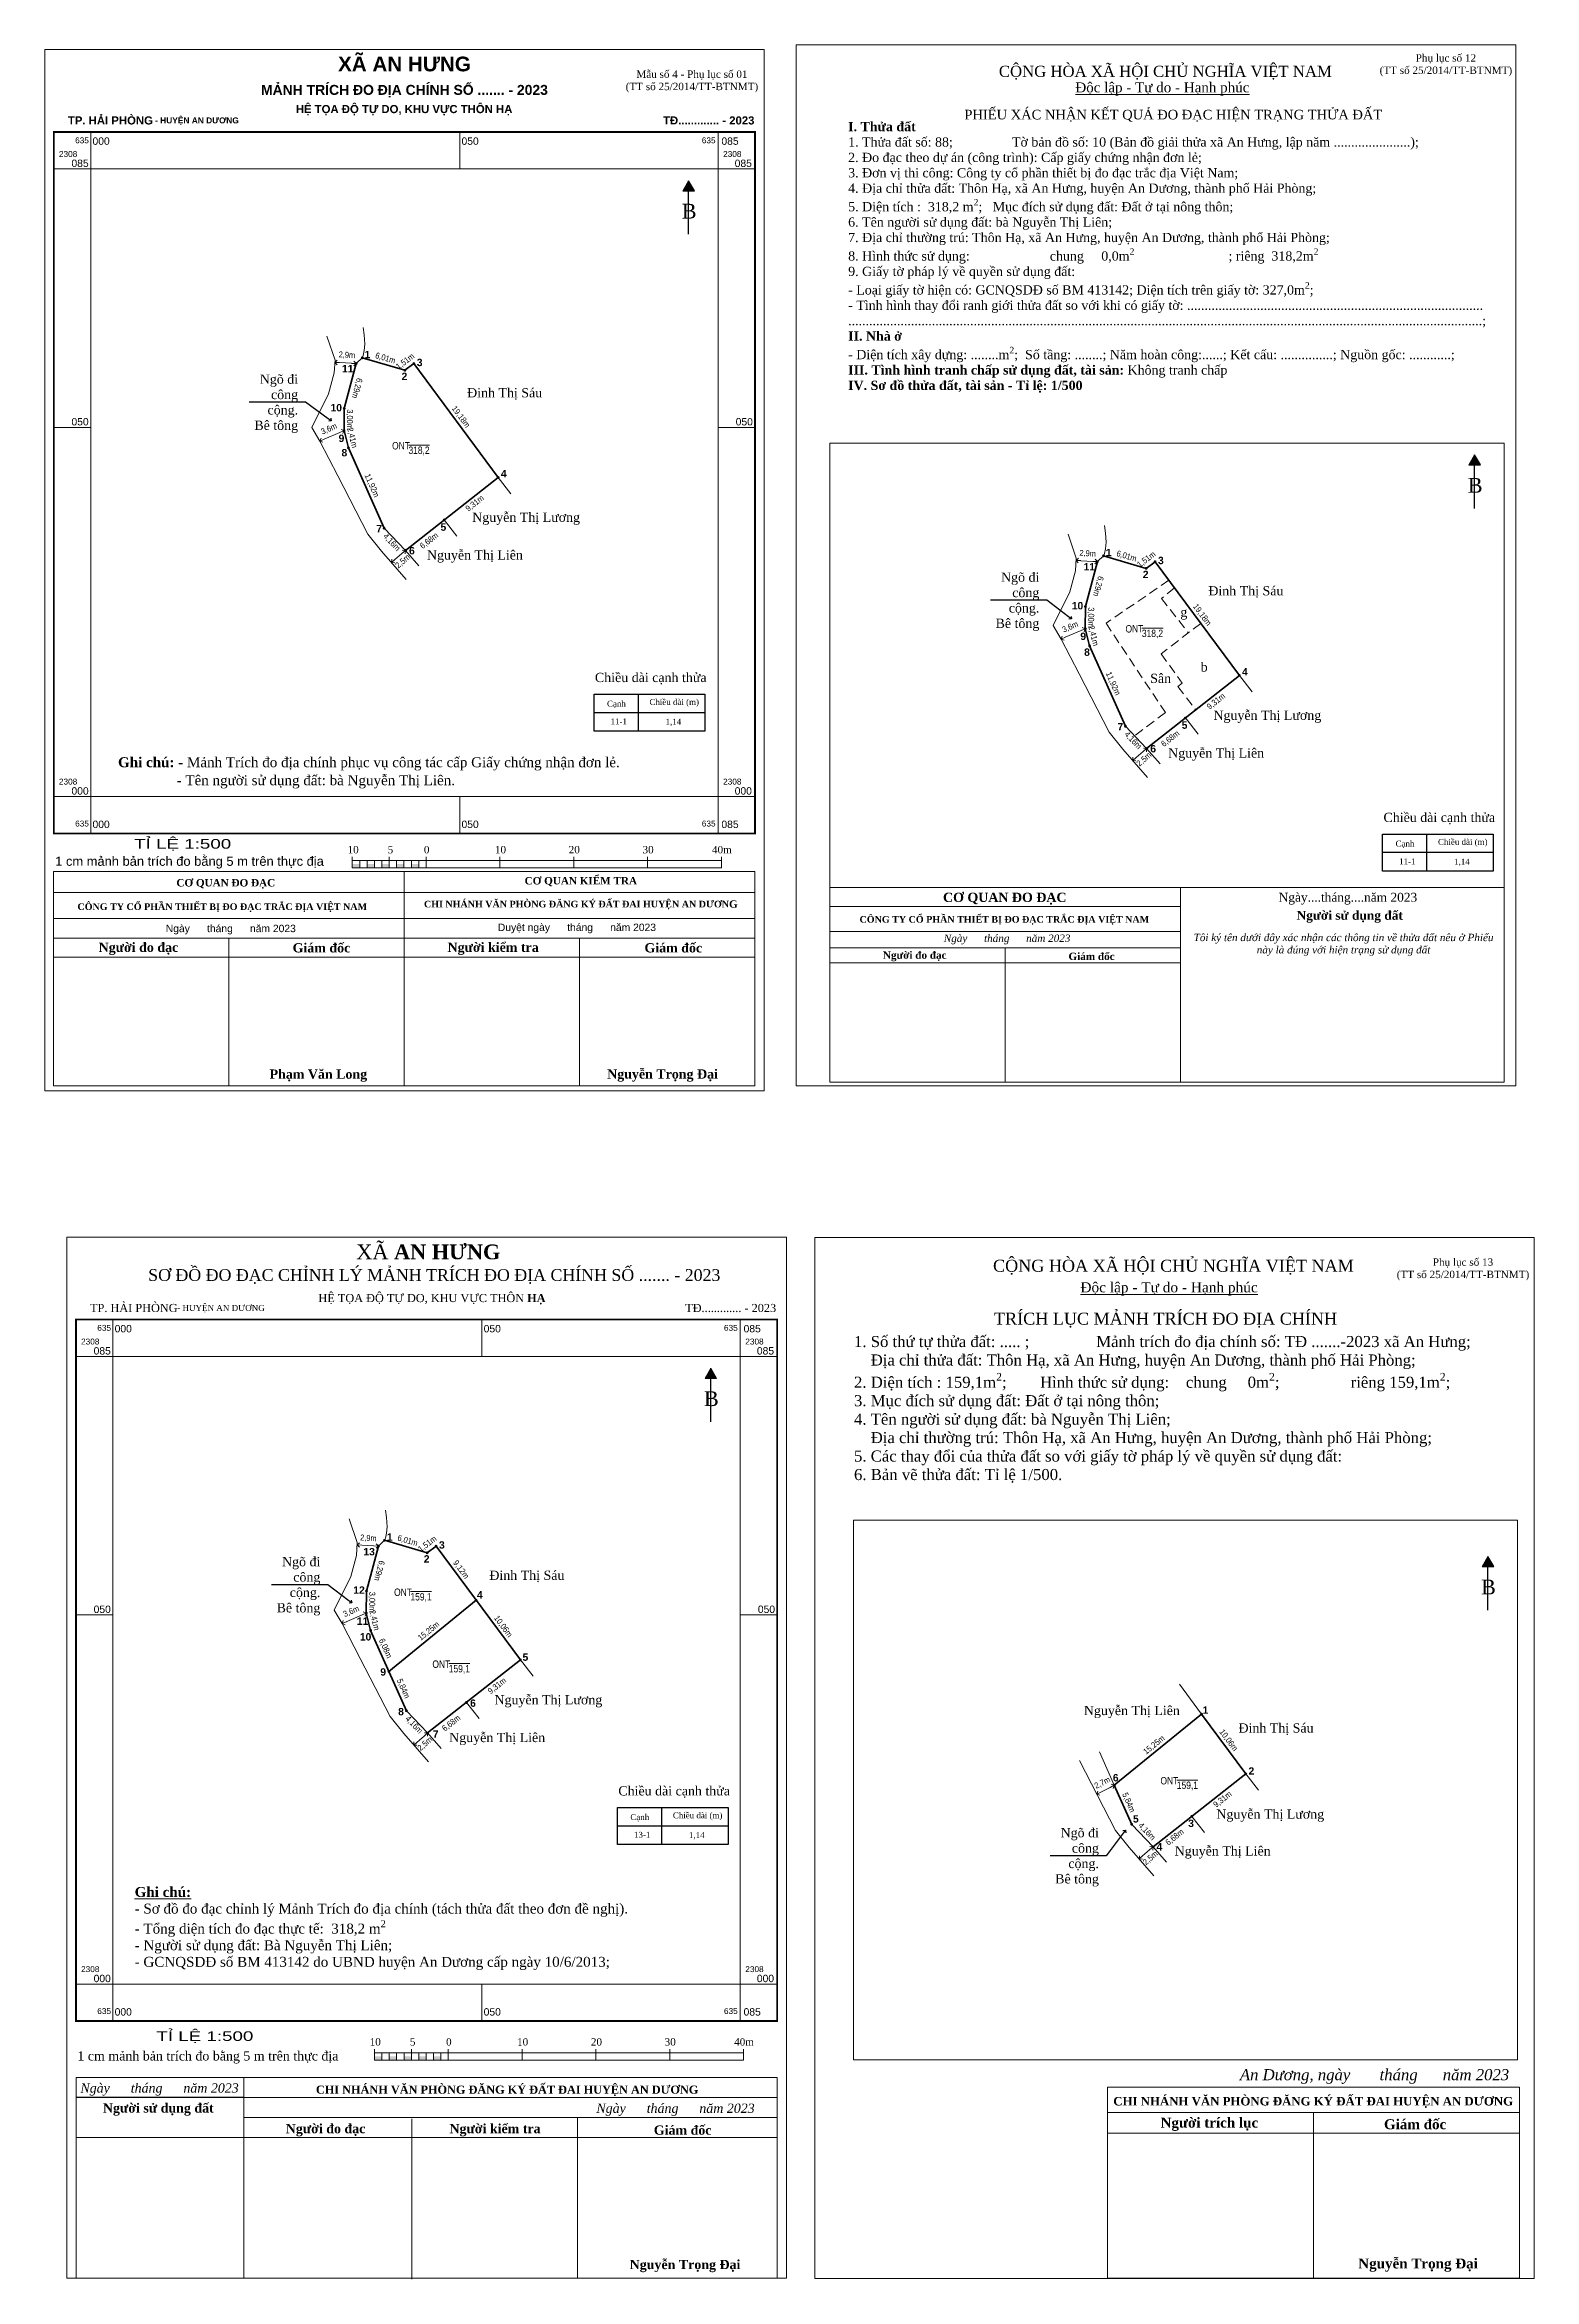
# Model space of a CAD drawing. Header units: metres. Extents: x -95 to 475, y 248 to 679.
# Drawn here: x 69.7 to 271.6, y 248 to 550.6 of the extents above; entities that cross this region are included whole.
import ezdxf
from ezdxf import colors
from ezdxf.entities.mleader import LeaderData, LeaderLine
from ezdxf.enums import TextEntityAlignment as Align
from ezdxf.math import Vec2, Vec3

# ---------------------------------------------------------------- set-up
doc = ezdxf.new("R2010")
doc.units = ezdxf.units.M
doc.header["$LTSCALE"] = 0.2
doc.header["$PDMODE"] = 3
doc.header["$PDSIZE"] = -3
doc.linetypes.add('HIDDEN', pattern=[9.525, 6.35, -3.175])
for name, color, linetype in [('0 @ 0.5', 7, 'Continuous'), ('Heaven2407', 2, 'Continuous'), ('KHUNG_TRÍCH ĐO', 7, 'Continuous')]:
    doc.layers.add(name, color=color, linetype=linetype)
for name, color, linetype, lineweight in [('NOI', 4, 'Continuous', 5), ('NOI @ 0.5', 4, 'Continuous', 5), ('Nét đứt', 6, 'HIDDEN', 13), ('Thanh', 8, 'Continuous', 9), ('Thêm và ngõ @ 0.5', 3, 'Continuous', 13), ('Đậm', 1, 'Continuous', 35), ('Đỏ', 1, 'HIDDEN', 13)]:
    doc.layers.add(name, color=color, linetype=linetype, lineweight=lineweight)
doc.styles.add('Annotative', font='times.ttf', dxfattribs={"height": 2.5})
doc.styles.add('ARIAL', font='arial.ttf')
doc.styles.add('ARIALB', font='arialbd.ttf')
doc.styles.add('DIM', font='ARIALN.TTF', dxfattribs={"height": 1.6})
doc.styles.add('Free', font='times.ttf')
doc.styles.add('Land House', font='ARIALN.TTF', dxfattribs={"height": 2})
doc.styles.add('Point', font='arialbd.ttf', dxfattribs={"height": 2.5})
doc.styles.add('style1', font='times.ttf', dxfattribs={"height": 0.8})
doc.styles.add('TNRM', font='times.ttf')
doc.styles.add('TNRMB', font='timesbd.ttf')
doc.styles.add('Unicode', font='times.ttf')
doc.styles.add('Vntimecc', font='times.ttf')
doc.dimstyles.new('Kích thước cạnh', dxfattribs={"dimtxt": 1.6, "dimasz": 2.5, "dimexe": 1.25, "dimexo": 0.625, "dimtad": 1, "dimzin": 4, "dimtxsty": 'DIM', "dimcen": 2.5, "dimse1": 1, "dimse2": 1, "dimsd1": 1, "dimsd2": 1, "dimadec": 0, "dimazin": 0, "dimtfac": 1, "dimtmove": 0, "dimatfit": 3, "dimfxl": 1, "dimarcsym": 0})
doc.dimstyles.new('Kích thước ngõ', dxfattribs={"dimtxt": 1.6, "dimasz": 1.25, "dimexe": 1.25, "dimexo": 1, "dimgap": 1, "dimtad": 1, "dimtoh": 1, "dimdec": 1, "dimzin": 4, "dimtxsty": 'DIM', "dimblk": 'OPEN90', "dimcen": 0, "dimse1": 1, "dimse2": 1, "dimclrd": 3, "dimclre": 3, "dimclrt": 2, "dimadec": 0, "dimazin": 0, "dimtfac": 1, "dimtdec": 1, "dimtmove": 2, "dimatfit": 3, "dimldrblk": 'OPEN90', "dimfxl": 1, "dimlwd": 13, "dimlwe": 13, "dimarcsym": 1})

msp = doc.modelspace()

# ---------------------------------------------------------------- texts
at = {"color": 7, "lineweight": 13}
for s, height, style, p in [('CỘNG HÒA XÃ HỘI CHỦ NGHĨA VIỆT NAM', 1.5, 'Free', (199.006, 546.275)), ('%%UĐộc lập - Tự do - Hạnh phúc', 1.35, 'Free', (209.37, 544.177)), ('PHIẾU XÁC NHẬN KẾT QUẢ ĐO ĐẠC HIỆN TRẠNG THỬA ĐẤT', 1.3, 'Free', (194.341, 540.514)), ('B', 2, 'Vntimecc', (156.037, 527.084)), ('B', 2, 'Free', (262.54, 489.953)), ('1 cm mảnh bản trích đo bằng 5 m trên thực địa', 1.25, 'ARIAL', (71.145, 439.426)), ('CỘNG HÒA XÃ HỘI CHỦ NGHĨA VIỆT NAM', 1.625, 'Vntimecc', (198.216, 384.447)), ('%%UĐộc lập - Tự do - Hạnh phúc', 1.375, 'Vntimecc', (210.058, 381.657)), ('TRÍCH LỤC MẢNH TRÍCH ĐO ĐỊA CHÍNH', 1.625, 'Vntimecc', (198.344, 377.278)), ('B', 2, 'Free', (159.04, 366.25)), ('B', 2, 'Vntimecc', (264.337, 340.75)), ('1 cm mảnh bản trích đo bằng 5 m trên thực địa', 1.25, 'Free', (74.147, 277.623))]:
    msp.add_text(s, height=height, dxfattribs=dict(at, style=style)).set_placement(p)
at = {"color": 7, "linetype": 'Continuous', "lineweight": 13}
for s, height, style, p in [('TP. HẢI PHÒNG', 1.1, 'ARIALB', (72.86, 540.376, 0.255)), (' - HUYỆN AN DƯƠNG', 0.81, 'ARIALB', (84.368, 540.376, 0.255)), ('TĐ............. - 2023', 1.1, 'ARIALB', (153.506, 540.376, 0.255)), ('TP. HẢI PHÒNG', 1.1, 'Free', (75.863, 379.543, 0.255)), (' - HUYỆN AN DƯƠNG', 0.81, 'Free', (87.37, 379.543, 0.255))]:
    msp.add_text(s, height=height, dxfattribs=dict(at, style=style)).set_placement(p, align=Align.MIDDLE_LEFT)
for s, width, gutter_width, heights, insert, char_height, attachment_point, style in [('XÃ AN HƯNG', 97.03057, 2.906, [0], (118.466, 549.023), 2, 2, 'ARIALB'), ('MẢNH TRÍCH ĐO ĐỊA CHÍNH SỐ ....... - 2023', 97.03057, 2.906, [0], (118.466, 545.188), 1.35, 2, 'ARIALB'), ('HỆ TỌA ĐỘ TỰ DO, KHU VỰC THÔN HẠ', 97.03057, 2.906, [0], (118.417, 542.464), 1.1, 2, 'ARIALB'), ('Cạnh', 3.46278, 12.5, [0], (145.908, 461.781), 0.8, 1, 'Free'), ('Chiều dài (m)', 6.59689, 12.5, [1.107], (151.662, 462.016), 0.8, 1, 'Free'), ('11-1', 1.96591, 12.5, [0], (146.397, 459.382), 0.8, 1, 'Free'), ('1,14', 1.96591, 12.5, [0], (153.842, 459.334), 0.8, 1, 'Free'), ('Cạnh', 3.46278, 12.5, [0], (252.755, 442.829), 0.8, 1, 'Free'), ('Chiều dài (m)', 6.59689, 12.5, [1.107], (258.51, 443.064), 0.8, 1, 'Free'), ('11-1', 1.96591, 12.5, [0], (253.244, 440.43), 0.8, 1, 'Free'), ('1,14', 1.96591, 12.5, [0], (260.689, 440.381), 0.8, 1, 'Free'), ('Cạnh', 3.46278, 12.5, [0], (149.078, 310.991), 0.8, 1, 'Free'), ('Chiều dài (m)', 6.59689, 12.5, [1.107], (154.833, 311.227), 0.8, 1, 'Free'), ('13-1', 1.96591, 12.5, [0], (149.567, 308.593), 0.8, 1, 'Free'), ('1,14', 1.96591, 12.5, [0], (157.012, 308.544), 0.8, 1, 'Free')]:
    msp.add_mtext_dynamic_manual_height_columns(s, width=width, gutter_width=gutter_width, heights=heights, dxfattribs=dict(insert=insert, char_height=char_height, attachment_point=attachment_point, style=style))
for s, insert, char_height, attachment_point, style in [('\\A1;Phụ lục số 12\\P(TT số 25/2014/TT-BTNMT)', (259.578, 547.842), 1, 5, 'Free'), ('\\A1;Mẫu số 4 - Phụ lục số 01\\P(TT số 25/2014/TT-BTNMT)', (157.419, 545.646), 1, 5, 'style1'), ('\\A1;{\\f.VnArial|b0|i0|c0|p34;2308}', (72.888, 535.825), 0.8, 5, 'style1'), ('\\A1;{\\f.VnArial|b0|i0|c0|p34;635}', (74.775, 537.676), 0.8, 5, 'style1'), ('\\A1;{\\f.VnArial|b0|i0|c0|p34;000}', (77.361, 537.568), 1, 5, 'style1'), ('\\A1;{\\f.VnArial|b0|i0|c0|p34;050}', (127.361, 537.568), 1, 5, 'style1'), ('\\A1;{\\f.VnArial|b0|i0|c0|p34;635}', (159.687, 537.676), 0.8, 5, 'style1'), ('\\A1;{\\f.VnArial|b0|i0|c0|p34;085}', (162.58, 537.568), 1, 5, 'style1'), ('\\A1;{\\f.VnArial|b0|i0|c0|p34;2308}', (162.888, 535.825), 0.8, 5, 'style1'), ('\\A1;{\\f.VnArial|b0|i0|c0|p34;085}', (74.511, 534.562), 1, 5, 'style1'), ('\\A1;{\\f.VnArial|b0|i0|c0|p34;085}', (164.377, 534.562), 1, 5, 'style1'), ('\\A1;{\\f.VnArial|b0|i0|c0|p34;050}', (74.511, 499.562), 1, 5, 'style1'), ('\\A1;{\\f.VnArial|b0|i0|c0|p34;050}', (164.511, 499.562), 1, 5, 'style1'), ('\\A1;{\\fTimes New Roman|b1|i0|c0|p18;Ghi chú:} - Mảnh Trích đo địa chính phục vụ công tác cấp Giấy chứng nhận đơn lẻ.', (79.656, 454.129), 1.35, 1, 'style1'), ('\\A1;{\\f.VnArial|b0|i0|c0|p34;2308}', (72.888, 450.825), 0.8, 5, 'style1'), ('\\A1;- Tên người sử dụng đất: bà Nguyễn Thị Liên.', (87.597, 451.692), 1.35, 1, 'style1'), ('\\A1;{\\f.VnArial|b0|i0|c0|p34;2308}', (162.888, 450.825), 0.8, 5, 'style1'), ('\\A1;{\\f.VnArial|b0|i0|c0|p34;000}', (74.511, 449.562), 1, 5, 'style1'), ('\\A1;{\\f.VnArial|b0|i0|c0|p34;000}', (164.377, 449.562), 1, 5, 'style1'), ('\\A1;{\\f.VnArial|b0|i0|c0|p34;635}', (74.775, 445.144), 0.8, 5, 'style1'), ('\\A1;{\\f.VnArial|b0|i0|c0|p34;000}', (77.361, 445.035), 1, 5, 'style1'), ('\\A1;{\\f.VnArial|b0|i0|c0|p34;050}', (127.361, 445.035), 1, 5, 'style1'), ('\\A1;{\\f.VnArial|b0|i0|c0|p34;635}', (159.687, 445.144), 0.8, 5, 'style1'), ('\\A1;{\\f.VnArial|b0|i0|c0|p34;085}', (162.58, 445.035), 1, 5, 'style1'), ('\\A1;Phụ lục số 13\\P(TT số 25/2014/TT-BTNMT)', (261.897, 384.756), 1, 5, 'style1'), ('\\A1;{\\f.VnArial|b0|i0|c0|p34;2308}', (75.89, 374.991), 0.8, 5, 'Free'), ('\\A1;{\\f.VnArial|b0|i0|c0|p34;635}', (77.777, 376.842), 0.8, 5, 'Free'), ('\\A1;{\\f.VnArial|b0|i0|c0|p34;000}', (80.363, 376.734), 1, 5, 'Free'), ('\\A1;{\\f.VnArial|b0|i0|c0|p34;050}', (130.363, 376.734), 1, 5, 'Free'), ('\\A1;{\\f.VnArial|b0|i0|c0|p34;635}', (162.69, 376.842), 0.8, 5, 'Free'), ('\\A1;{\\f.VnArial|b0|i0|c0|p34;085}', (165.582, 376.734), 1, 5, 'Free'), ('\\A1;{\\f.VnArial|b0|i0|c0|p34;2308}', (165.89, 374.991), 0.8, 5, 'Free'), ('\\A1;{\\f.VnArial|b0|i0|c0|p34;085}', (77.514, 373.728), 1, 5, 'Free'), ('\\A1;{\\f.VnArial|b0|i0|c0|p34;085}', (167.38, 373.728), 1, 5, 'Free'), ('\\A1;{\\f.VnArial|b0|i0|c0|p34;050}', (77.514, 338.728), 1, 5, 'Free'), ('\\A1;{\\f.VnArial|b0|i0|c0|p34;050}', (167.514, 338.728), 1, 5, 'Free'), ('\\A1;{\\fTimes New Roman|b1|i0|c0|p18;\\L\\C256;Ghi chú:\\fTimes New Roman|b0|i0|c0|p18; \\l\\P- Sơ đồ đo đạc chỉnh lý Mảnh Trích đo địa chính (tách thửa đất theo đơn đề nghị). \\P- Tổng diện tích đo đạc thực tế:  318,2 m\\H0.7x;\\S2^ ;\\H1.429x;\\P- Người sử dụng đất: Bà Nguyễn Thị Liên;\\P- GCNQSDĐ số BM 413142 do UBND huyện An Dương cấp ngày 10/6/2013;}', (81.909, 301.123), 1.35, 1, 'style1'), ('\\A1;{\\f.VnArial|b0|i0|c0|p34;2308}', (75.89, 289.991), 0.8, 5, 'Free'), ('\\A1;{\\f.VnArial|b0|i0|c0|p34;000}', (77.514, 288.728), 1, 5, 'Free'), ('\\A1;{\\f.VnArial|b0|i0|c0|p34;2308}', (165.89, 289.991), 0.8, 5, 'Free'), ('\\A1;{\\f.VnArial|b0|i0|c0|p34;000}', (167.38, 288.728), 1, 5, 'Free'), ('\\A1;{\\f.VnArial|b0|i0|c0|p34;635}', (77.777, 284.31), 0.8, 5, 'Free'), ('\\A1;{\\f.VnArial|b0|i0|c0|p34;000}', (80.363, 284.202), 1, 5, 'Free'), ('\\A1;{\\f.VnArial|b0|i0|c0|p34;050}', (130.363, 284.202), 1, 5, 'Free'), ('\\A1;{\\f.VnArial|b0|i0|c0|p34;635}', (162.69, 284.31), 0.8, 5, 'Free'), ('\\A1;{\\f.VnArial|b0|i0|c0|p34;085}', (165.582, 284.202), 1, 5, 'Free')]:
    msp.add_mtext(s, dxfattribs=dict(at, insert=insert, char_height=char_height, attachment_point=attachment_point, style=style))
at = {"color": 7, "linetype": 'Continuous', "lineweight": 13, "width": 86.53927, "attachment_point": 1}
for s, insert, char_height, style in [('\\A1;{\\fTimes New Roman|b1|i0|c0|p18;I. Thửa đất\\P}1. Thửa đất số: 88;                 Tờ bản đồ số: 10 (Bản đồ giải thửa xã An Hưng, lập năm ......................);    \\P2. Đo đạc theo dự án (công trình): Cấp giấy chứng nhận đơn lẻ;     \\P3. Đơn vị thi công: Công ty cổ phần thiết bị đo đạc trắc địa Việt Nam;   \\P4. Địa chỉ thửa đất: Thôn Hạ, xã An Hưng, huyện An Dương, thành phố Hải Phòng;  \\P5. Diện tích :  318,2 m{\\H0.7x;\\S2^ ;};   Mục đích sử dụng đất: Đất ở tại nông thôn; \\P6. Tên người sử dụng đất: {\\C256;bà Nguyễn Thị Liên};\\P7. Địa chỉ thường trú: Thôn Hạ, xã An Hưng, huyện An Dương, thành phố Hải Phòng;  \\P8. Hình thức sử dụng:                       chung     0,0m{\\H0.7x;\\S2^ ;}                           ; riêng  318,2m{\\H0.7x;\\S2^ ;}   \\P9. Giấy tờ pháp lý về quyền sử dụng đất:   \\P- Loại giấy tờ hiện có: GCNQSDĐ số BM 413142; Diện tích trên giấy tờ: 327,0m{\\H0.7x;\\S2^ ;};\\P- Tình hình thay đổi ranh giới thửa đất so với khi có giấy tờ: .....................................................................................\\P......................................................................................................................................................................................;\\P{\\fTimes New Roman|b1|i0|c0|p18;II. Nhà ở\\P}- Diện tích xây dựng: ........m{\\H0.7x;\\S2^ ;}; {\\H1.0003x; Số tầng: ........; Năm hoàn công:......; Kết cấu: ...............; Nguồn gốc: ............;} \\P{\\fTimes New Roman|b1|i0|c0|p18;III. Tình hình tranh chấp sử dụng đất, tài sản:} Không tranh chấp\\P{\\fTimes New Roman|b1|i0|c0|p18;IV. Sơ đồ thửa đất, tài sản - Tỉ lệ: 1/500}', (178.586, 540.162), 1.25, 'Free'), ('\\A1;{\\C256;1. Số thứ tự thửa đất: ..... ;                Mảnh trích đo địa chính số: TĐ .......-2023 xã An Hưng; \\P    Địa chỉ thửa đất: Thôn Hạ, xã An Hưng, huyện An Dương, thành phố Hải Phòng;\\P2. Diện tích : 159,1m\\H0.7x;\\S2^ ;\\H1.42857x;;        Hình thức sử dụng:    chung     0m\\H0.7x;\\S2^ ;\\H1.429x;;                 riêng \\H0.9997x;159,1\\H1.0003x;m\\H0.7x;\\S2^ ;\\H1.42814x;;\\P3. Mục đích sử dụng đất: Đất ở tại nông thôn;\\P4. Tên người sử dụng đất: bà Nguyễn Thị Liên;\\P    Địa chỉ thường trú: Thôn Hạ, xã An Hưng, huyện An Dương, thành phố Hải Phòng;\\P5. Các thay đổi của thửa đất so với giấy tờ pháp lý về quyền sử dụng đất:\\P6. Bản vẽ thửa đất: Tỉ lệ 1/500.                                                  }', (179.378, 375.749), 1.5, 'style1')]:
    msp.add_mtext(s, dxfattribs=dict(at, insert=insert, char_height=char_height, style=style))
at = {"color": 7, "lineweight": 13}
for s, insert, char_height, width, attachment_point, style in [('{\\fArial|b0|i0|c0|p34;\\W1.4;TỈ LỆ 1:\\fArial|b0|i0|c163|p34;5\\fArial|b0|i0|c0|p34;00}', (88.418, 443.048), 1.3, 20.02389, 2, 'ARIALB'), ('{\\fTimes New Roman|b0|i0|c163|p18;1}0', (111.509, 441.609), 1, 4.38686, 5, 'style1'), ('{\\fTimes New Roman|b0|i0|c163|p18;5} ', (116.571, 441.609), 1, 4.38686, 5, 'style1'), ('0 ', (121.476, 441.609), 1, 4.38686, 5, 'style1'), ('10 ', (131.476, 441.609), 1, 4.38686, 5, 'style1'), ('20 ', (141.476, 441.609), 1, 4.38686, 5, 'style1'), ('30 ', (151.476, 441.609), 1, 4.38686, 5, 'style1'), ('40m ', (161.476, 441.609), 1, 4.38686, 5, 'style1'), ('{\\fArial|b0|i0|c0|p34;\\W1.4;TỈ LỆ 1:\\fArial|b0|i0|c163|p34;5\\fArial|b0|i0|c0|p34;00}', (91.421, 281.577), 1.3, 20.02389, 2, 'Free'), ('{\\fTimes New Roman|b0|i0|c163|p18;1}0', (114.511, 280.139), 1, 4.38686, 5, 'Free'), ('{\\fTimes New Roman|b0|i0|c163|p18;5} ', (119.574, 280.139), 1, 4.38686, 5, 'Free'), ('0 ', (124.479, 280.139), 1, 4.38686, 5, 'Free'), ('10 ', (134.479, 280.139), 1, 4.38686, 5, 'Free'), ('20 ', (144.479, 280.139), 1, 4.38686, 5, 'Free'), ('30 ', (154.479, 280.139), 1, 4.38686, 5, 'Free'), ('40m ', (164.479, 280.139), 1, 4.38686, 5, 'Free')]:
    msp.add_mtext(s, dxfattribs=dict(at, insert=insert, char_height=char_height, width=width, attachment_point=attachment_point, style=style))
at = {"color": 0, "linetype": 'Continuous', "lineweight": 5, "attachment_point": 5}
for s, insert, char_height, style in [('\\A1;CƠ QUAN ĐO ĐẠC', (94.257, 436.98), 1, 'TNRMB'), ('\\A1;CƠ QUAN KIỂM TRA', (142.363, 437.28), 1, 'TNRMB'), ('\\A1;{\\H0.9x;CHI NHÁNH VĂN PHÒNG ĐĂNG KÝ ĐẤT ĐAI HUYỆN AN DƯƠN}G', (142.363, 434.108), 1, 'TNRMB'), ('\\A1;Ngày      tháng      năm 2023', (94.937, 430.79), 1, 'ARIAL'), ('\\A1;Duyệt ngày      tháng      năm 2023', (141.837, 430.943), 1, 'ARIAL'), ('\\A1;{\\fTimes New Roman|b1|i0|c0|p18;Người đo đạc}', (82.42, 428.184), 1.25, 'TNRMB'), ('\\A1;{\\fTimes New Roman|b1|i0|c0|p18;Giám đốc}', (107.221, 428.311), 1.25, 'TNRMB'), ('\\A1;{\\fTimes New Roman|b1|i0|c0|p18;Người kiểm tra}', (130.482, 428.188), 1.25, 'TNRMB'), ('\\A1;{\\fTimes New Roman|b1|i0|c0|p18;Giám đốc}', (154.894, 428.311), 1.25, 'TNRMB'), ('\\A1;Phạm Văn Long', (106.801, 411.005), 1.25, 'TNRMB'), ('\\A1;{\\fTimes New Roman|b1|i0|c0|p18;Nguyễn Trọng Đại}', (153.435, 411.02), 1.25, 'TNRMB'), ('\\A1;{\\fTimes New Roman|b0|i1|c0|p18;An Dương, ngày       tháng      năm 2023}', (249.906, 275.455), 1.5, 'style1'), ('\\A1;{\\fTimes New Roman|b1|i0|c0|p18;CHI NHÁNH VĂN PHÒNG ĐĂNG KÝ ĐẤT ĐAI HUYỆN AN DƯƠNG}', (241.596, 271.938), 1.15, 'style1'), ('\\A1;{\\fTimes New Roman|b1|i0|c0|p18;Người trích lục}', (227.532, 268.983), 1.35, 'style1'), ('\\A1;{\\fTimes New Roman|b1|i0|c0|p18;Giám đốc}', (255.407, 268.983), 1.35, 'style1'), ('\\A1;{\\fTimes New Roman|b1|i0|c0|p18;Nguyễn Trọng Đại}', (255.806, 249.905), 1.35, 'style1')]:
    msp.add_mtext(s, dxfattribs=dict(at, insert=insert, char_height=char_height, style=style))
at = {"color": 0, "attachment_point": 1, "style": 'Free'}
for s, insert, char_height, width in [('\\pi39.21855;{\\H1.25x;XÃ \\fTimes New Roman|b1|i0|c0|p18;AN HƯNG}\\P\\pi11.02368;SƠ ĐỒ ĐO ĐẠC CHỈNH LÝ MẢNH TRÍCH ĐO ĐỊA CHÍNH SỐ ....... - 2023', (72.718, 388.138), 1.6, 97.5), ('\\pi33.8573;HỆ TỌA ĐỘ TỰ DO, KHU VỰC THÔN {\\fTimes New Roman|b1|i0|c0|p18;HẠ}', (72.954, 381.438, 0.255), 1.1, 97.75848)]:
    msp.add_mtext(s, dxfattribs=dict(at, insert=insert, char_height=char_height, width=width))
at = {"color": 7, "linetype": 'Continuous', "lineweight": 5, "attachment_point": 5, "style": 'Unicode'}
for s, insert, char_height in [('\\A1;{\\fTimes New Roman|b0|i1|c0|p18;Ngày      tháng      năm 2023}', (85.286, 273.693), 1.25), ('\\A1;{\\fTimes New Roman|b1|i0|c0|p18;CHI NHÁNH VĂN PHÒNG ĐĂNG KÝ ĐẤT ĐAI HUYỆN AN DƯƠNG}', (132.377, 273.512), 1.1), ('\\A1;{\\fTimes New Roman|b1|i0|c0|p18;Người sử dụng đất}', (85.116, 270.985), 1.25), ('\\A1;{\\fTimes New Roman|b0|i1|c0|p18;Ngày      tháng      năm 2023}', (155.197, 270.953), 1.25), ('\\A1;{\\fTimes New Roman|b1|i0|c0|p18;Người đo đạc}', (107.777, 268.19), 1.25), ('\\A1;{\\fTimes New Roman|b1|i0|c0|p18;Người kiểm tra}', (130.739, 268.19), 1.25), ('\\A1;{\\fTimes New Roman|b1|i0|c0|p18;Giám đốc}', (156.16, 268.19), 1.25), ('\\A1;{\\fTimes New Roman|b1|i0|c0|p18;Nguyễn Trọng Đại}', (156.484, 249.784), 1.25)]:
    msp.add_mtext(s, dxfattribs=dict(at, insert=insert, char_height=char_height))
at = {"layer": '0 @ 0.5', "char_height": 1.25, "attachment_point": 1, "style": 'Annotative'}
for s, width, insert in [('g', 4.23255, (223.598, 474.423)), ('b', 4.23255, (226.357, 466.976)), ('Chiều dài cạnh thửa', 16.17609, (144.276, 465.56)), ('Sân', 5.07253, (219.51, 465.438)), ('Chiều dài cạnh thửa', 16.17609, (251.123, 446.608)), ('Chiều dài cạnh thửa', 16.17609, (147.446, 314.771))]:
    msp.add_mtext_dynamic_manual_height_columns(s, width=width, gutter_width=6.25, heights=[0], dxfattribs=dict(at, insert=insert))
at = {"layer": 'Defpoints', "color": 7, "linetype": 'Continuous', "lineweight": 13, "style": 'Free'}
msp.add_text('TĐ............. - 2023', height=1.1, dxfattribs=at).set_placement((156.508, 379.543, 0.255), align=Align.MIDDLE_LEFT)
at = {"layer": 'Heaven2407', "style": 'Point'}
for s, p in [('1', (113.058, 508.169)), ('11', (110.006, 506.267)), ('2', (118.072, 505.21)), ('3', (120.136, 507.1)), ('10', (108.449, 500.974)), ('9', (109.543, 496.823)), ('8', (109.933, 494.874)), ('4', (131.525, 492.029)), ('7', (114.651, 484.591)), ('5', (123.352, 484.803)), ('6', (119.087, 481.602)), ('1', (213.492, 481.349)), ('3', (220.57, 480.28)), ('11', (210.483, 479.424)), ('2', (218.506, 478.39)), ('10', (208.884, 474.153)), ('9', (210.046, 470.011)), ('8', (210.561, 467.867)), ('4', (231.959, 465.208)), ('7', (215.085, 457.77)), ('5', (223.786, 457.983)), ('6', (219.521, 454.782)), ('1', (116.073, 348.016)), ('13', (112.903, 346.034)), ('2', (121.087, 345.058)), ('3', (123.151, 346.948)), ('12', (111.539, 340.841)), ('4', (128.294, 340.194)), ('11', (112.007, 336.623)), ('10', (112.424, 334.503)), ('9', (115.194, 329.746)), ('5', (134.462, 331.755)), ('8', (117.612, 324.373)), ('6', (127.363, 325.525)), ('1', (226.606, 324.575)), ('7', (122.316, 321.339)), ('6', (214.449, 315.423)), ('2', (232.834, 316.334)), ('5', (217.177, 309.849)), ('3', (224.66, 309.249)), ('4', (220.367, 306.064))]:
    msp.add_text(s, height=1, dxfattribs=at).set_placement(p)
at = {"layer": 'KHUNG_TRÍCH ĐO', "color": 0, "linetype": 'Continuous', "lineweight": 5, "attachment_point": 5}
for s, insert, char_height, style in [('\\A1;CƠ QUAN ĐO ĐẠC', (199.806, 434.969), 1.25, 'TNRMB'), ('\\A1;CÔNG TY CỔ PHẦN THIẾT BỊ ĐO ĐẠC TRẮC ĐỊA VIỆT NAM', (93.778, 433.761), 0.9, 'TNRMB'), ('\\A1;CÔNG TY CỔ PHẦN THIẾT BỊ ĐO ĐẠC TRẮC ĐỊA VIỆT NAM', (199.748, 432.039), 0.9, 'TNRMB'), ('\\A1;{\\fTimes New Roman|b0|i1|c0|p18;Ngày      tháng      năm 2023}', (200.123, 429.451), 1, 'TNRM'), ('\\A1;Người đo đạc', (187.606, 427.165), 1, 'TNRMB'), ('\\A1;{\\fTimes New Roman|b1|i0|c0|p18;Giám đốc}', (211.568, 427.153), 1, 'TNRMB')]:
    msp.add_mtext(s, dxfattribs=dict(at, insert=insert, char_height=char_height, style=style))
at = {"layer": 'NOI', "color": 7, "lineweight": 5, "attachment_point": 5, "style": 'Vntimecc'}
for s, insert, char_height, width in [('\\A1; {\\H0.8751x;Ngày....tháng....năm 2023}', (246.044, 434.97), 1.37132, 22.04753), ('\\A1; {\\fTimes New Roman|b1|i0|c0|p18;\\H0.8751x;Người sử dụng đất}', (246.287, 432.518), 1.37132, 22.04753), ('\\A1;{\\fTimes New Roman|b0|i1|c0|p18;Tôi ký tên dưới đây xác nhận các thông tin về thửa đất nêu ở Phiếu này là đúng với hiện trạng sử dụng đất}', (245.712, 428.726), 1, 41.67332)]:
    msp.add_mtext(s, dxfattribs=dict(at, insert=insert, char_height=char_height, width=width))
at = {"layer": 'NOI @ 0.5', "char_height": 1, "attachment_point": 1, "style": 'Land House'}
for s, insert in [('ONT', (116.788, 496.818)), ('{\\O318,2}', (119.009, 496.206)), ('ONT', (216.164, 472.024)), ('{\\O318,2}', (218.385, 471.411)), ('ONT', (117.059, 341.544)), ('{\\O159,1}', (119.279, 340.931)), ('ONT', (122.251, 331.801)), ('{\\O159,1}', (124.471, 331.189)), ('ONT', (220.899, 316.016)), ('{\\O159,1}', (223.12, 315.404))]:
    msp.add_mtext_dynamic_manual_height_columns(s, width=4.47053, gutter_width=5, heights=[0], dxfattribs=dict(at, insert=insert))
at = {"layer": 'Thêm và ngõ @ 0.5', "char_height": 1.25, "attachment_point": 1, "style": 'Annotative'}
for s, insert in [('Đinh Thị Sáu', (126.955, 504.122)), ('Nguyễn Thị Lương', (127.648, 487.259)), ('Nguyễn Thị Liên', (121.513, 482.149)), ('Đinh Thị Sáu', (227.39, 477.301)), ('Nguyễn Thị Lương', (228.082, 460.439)), ('Nguyễn Thị Liên', (221.947, 455.329)), ('Đinh Thị Sáu', (129.97, 343.969)), ('Nguyễn Thị Lương', (130.663, 327.107)), ('Nguyễn Thị Liên', (210.527, 325.651)), ('Nguyễn Thị Liên', (124.528, 321.996)), ('Đinh Thị Sáu', (231.474, 323.284)), ('Nguyễn Thị Lương', (228.479, 311.62)), ('Nguyễn Thị Liên', (222.829, 306.634))]:
    msp.add_mtext_dynamic_manual_height_columns(s, width=15.79396, gutter_width=6.25, heights=[0], dxfattribs=dict(at, insert=insert))

# ---------------------------------------------------------------- blocks, each defined once
blk = doc.blocks.new('*D76')
at = {"layer": 'Defpoints', "color": 0, "transparency": 16777216}
for p in [(220.17, 480.62), (231.59, 465.21), (231.59, 465.21)]:
    blk.add_point(p, dxfattribs=at)
at = {"color": 0, "transparency": 16777216, "insert": (226.52, 473.39), "char_height": 0.8, "attachment_point": 5, "rotation": 306.5471, "style": 'DIM'}
blk.add_mtext('19,18m', dxfattribs=at)
blk = doc.blocks.new('*D77')
at = {"layer": 'Defpoints', "color": 0, "transparency": 16777216}
for p in [(224.28, 459.45), (219.03, 455.31), (220.13, 453.92)]:
    blk.add_point(p, dxfattribs=at)
at = {"color": 0, "transparency": 16777216, "insert": (222.26, 456.61), "char_height": 0.8, "attachment_point": 5, "rotation": 38.2329, "style": 'DIM'}
blk.add_mtext('6,68m', dxfattribs=at)
blk = doc.blocks.new('*D78')
at = {"layer": 'Defpoints', "color": 0, "transparency": 16777216}
for p in [(215.14, 457.35), (216.15, 458.32), (219.03, 455.31)]:
    blk.add_point(p, dxfattribs=at)
at = {"color": 0, "transparency": 16777216, "insert": (217.15, 456.39), "char_height": 0.8, "attachment_point": 5, "rotation": 313.6921, "style": 'DIM'}
blk.add_mtext('4,16m', dxfattribs=at)
blk = doc.blocks.new('*D79')
at = {"layer": 'Defpoints', "color": 0, "transparency": 16777216}
for p in [(211.3, 469.21), (211.3, 469.21), (216.15, 458.32)]:
    blk.add_point(p, dxfattribs=at)
at = {"color": 0, "transparency": 16777216, "insert": (214.45, 464.09), "char_height": 0.8, "attachment_point": 5, "rotation": 294.0141, "style": 'DIM'}
blk.add_mtext('11,92m', dxfattribs=at)
blk = doc.blocks.new('*D80')
at = {"layer": 'Defpoints', "color": 0, "transparency": 16777216}
for p in [(210.72, 471.54), (210.72, 471.54), (211.3, 469.21)]:
    blk.add_point(p, dxfattribs=at)
at = {"color": 0, "transparency": 16777216, "insert": (211.78, 470.57), "char_height": 0.8, "attachment_point": 5, "rotation": 284.1343, "style": 'DIM'}
blk.add_mtext('2,41m', dxfattribs=at)
blk = doc.blocks.new('*D81')
at = {"layer": 'Defpoints', "color": 0, "transparency": 16777216}
for p in [(213.19, 481.41), (218.96, 479.71), (218.96, 479.71)]:
    blk.add_point(p, dxfattribs=at)
at = {"color": 0, "transparency": 16777216, "insert": (216.3, 481.32), "char_height": 0.8, "attachment_point": 5, "rotation": 343.6313, "style": 'DIM'}
blk.add_mtext('6,01m', dxfattribs=at)
blk = doc.blocks.new('*D82')
at = {"layer": 'Defpoints', "color": 0, "transparency": 16777216}
for p in [(218.96, 479.71), (220.1, 480.71), (220.17, 480.62)]:
    blk.add_point(p, dxfattribs=at)
at = {"color": 0, "transparency": 16777216, "insert": (219.02, 480.89), "char_height": 0.8, "attachment_point": 5, "rotation": 36.7451, "style": 'DIM'}
blk.add_mtext('1,51m', dxfattribs=at)
blk = doc.blocks.new('*D83')
at = {"layer": 'Defpoints', "color": 0, "transparency": 16777216}
for p in [(231.59, 465.21), (232.6, 463.92), (224.28, 459.45)]:
    blk.add_point(p, dxfattribs=at)
at = {"color": 0, "transparency": 16777216, "insert": (228.46, 461.66), "char_height": 0.8, "attachment_point": 5, "rotation": 38.2329, "style": 'DIM'}
blk.add_mtext('9,31m', dxfattribs=at)
blk = doc.blocks.new('Moc')
at = {"layer": 'Đỏ', "lineweight": 13}
h = blk.add_hatch(color=6, dxfattribs=at)
edge = h.paths.add_edge_path()
edge.add_arc((0, 0), 0.25, 0, 360)
blk = doc.blocks.new('_Open90')
at = {"color": 0, "linetype": 'ByBlock', "lineweight": -2}
for p, q in [((0, 0), (-1, 0)), ((-0.5, 0.5), (0, 0)), ((0, 0), (-0.5, -0.5))]:
    blk.add_line(p, q, dxfattribs=at)
blk = doc.blocks.new('*D84')
at = {"color": 3, "linetype": 'Continuous', "lineweight": 13, "transparency": 16777216}
blk.add_line((218.56, 454.91), (217.61, 454.09), dxfattribs=at)
at = {"layer": 'Defpoints', "color": 0, "transparency": 16777216}
for p in [(219.03, 455.31), (217.14, 453.68), (217.14, 453.68)]:
    blk.add_point(p, dxfattribs=at)
at = {"color": 3, "lineweight": 13, "transparency": 16777216, "xscale": 0.625, "yscale": 0.625, "zscale": 0.625}
for p, rotation in [((217.14, 453.68), 220.9350244044688), ((219.03, 455.31), 40.93502440446883)]:
    blk.add_blockref('_Open90', p, dxfattribs=dict(at, rotation=rotation))
at = {"color": 2, "transparency": 16777216, "insert": (218.7, 453.82), "char_height": 0.8, "attachment_point": 5, "rotation": 40.935, "style": 'DIM'}
blk.add_mtext('2,5m', dxfattribs=at)
blk = doc.blocks.new('*D85')
at = {"layer": 'Defpoints', "color": 0, "transparency": 16777216}
for p in [(210.74, 474.54), (210.72, 471.54), (212.22, 471.53)]:
    blk.add_point(p, dxfattribs=at)
at = {"color": 0, "transparency": 16777216, "insert": (211.44, 473.04), "char_height": 0.8, "attachment_point": 5, "rotation": 269.5604, "style": 'DIM'}
blk.add_mtext('3,00m', dxfattribs=at)
blk = doc.blocks.new('*D86')
at = {"layer": 'Defpoints', "color": 0, "transparency": 16777216}
for p in [(212.36, 480.62), (210.74, 474.54), (212.4, 474.1)]:
    blk.add_point(p, dxfattribs=at)
at = {"color": 0, "transparency": 16777216, "insert": (212.43, 477.3), "char_height": 0.8, "attachment_point": 5, "rotation": 255.0983, "style": 'DIM'}
blk.add_mtext('6,29m', dxfattribs=at)
blk = doc.blocks.new('*D116')
at = {"color": 3, "linetype": 'Continuous', "lineweight": 13, "transparency": 16777216}
blk.add_line((211.73, 480.66), (210.1, 480.75), dxfattribs=at)
at = {"layer": 'Defpoints', "color": 0, "transparency": 16777216}
for p in [(209.47, 480.79), (209.47, 480.79), (212.36, 480.62)]:
    blk.add_point(p, dxfattribs=at)
at = {"color": 3, "lineweight": 13, "transparency": 16777216, "xscale": 0.625, "yscale": 0.625, "zscale": 0.625}
for p, rotation in [((209.47, 480.79), 176.685211683833), ((212.36, 480.62), 356.685211683833)]:
    blk.add_blockref('_Open90', p, dxfattribs=dict(at, rotation=rotation))
at = {"color": 2, "transparency": 16777216, "insert": (211.04, 481.68), "char_height": 0.8, "attachment_point": 5, "rotation": 356.6852, "style": 'DIM'}
blk.add_mtext('2,9m', dxfattribs=at)
blk = doc.blocks.new('*D87')
at = {"layer": 'Defpoints', "color": 0, "transparency": 16777216}
for p in [(119.74, 507.44), (131.16, 492.03), (131.16, 492.03)]:
    blk.add_point(p, dxfattribs=at)
at = {"color": 0, "transparency": 16777216, "insert": (126.08, 500.21), "char_height": 0.8, "attachment_point": 5, "rotation": 306.5471, "style": 'DIM'}
blk.add_mtext('19,18m', dxfattribs=at)
blk = doc.blocks.new('*D88')
at = {"layer": 'Defpoints', "color": 0, "transparency": 16777216}
for p in [(123.84, 486.27), (118.59, 482.14), (119.69, 480.74)]:
    blk.add_point(p, dxfattribs=at)
at = {"color": 0, "transparency": 16777216, "insert": (121.83, 483.43), "char_height": 0.8, "attachment_point": 5, "rotation": 38.2329, "style": 'DIM'}
blk.add_mtext('6,68m', dxfattribs=at)
blk = doc.blocks.new('*D89')
at = {"layer": 'Defpoints', "color": 0, "transparency": 16777216}
for p in [(115.72, 485.14), (114.7, 484.17), (118.59, 482.14)]:
    blk.add_point(p, dxfattribs=at)
at = {"color": 0, "transparency": 16777216, "insert": (116.71, 483.21), "char_height": 0.8, "attachment_point": 5, "rotation": 313.6921, "style": 'DIM'}
blk.add_mtext('4,16m', dxfattribs=at)
blk = doc.blocks.new('*D90')
at = {"layer": 'Defpoints', "color": 0, "transparency": 16777216}
for p in [(110.87, 496.03), (110.87, 496.03), (115.72, 485.14)]:
    blk.add_point(p, dxfattribs=at)
at = {"color": 0, "transparency": 16777216, "insert": (114.02, 490.91), "char_height": 0.8, "attachment_point": 5, "rotation": 294.0141, "style": 'DIM'}
blk.add_mtext('11,92m', dxfattribs=at)
blk = doc.blocks.new('*D91')
at = {"layer": 'Defpoints', "color": 0, "transparency": 16777216}
for p in [(110.28, 498.37), (110.28, 498.37), (110.87, 496.03)]:
    blk.add_point(p, dxfattribs=at)
at = {"color": 0, "transparency": 16777216, "insert": (111.35, 497.39), "char_height": 0.8, "attachment_point": 5, "rotation": 284.1343, "style": 'DIM'}
blk.add_mtext('2,41m', dxfattribs=at)
blk = doc.blocks.new('*D92')
at = {"layer": 'Defpoints', "color": 0, "transparency": 16777216}
for p in [(112.76, 508.23), (118.53, 506.53), (118.53, 506.53)]:
    blk.add_point(p, dxfattribs=at)
at = {"color": 0, "transparency": 16777216, "insert": (115.87, 508.14), "char_height": 0.8, "attachment_point": 5, "rotation": 343.6313, "style": 'DIM'}
blk.add_mtext('6,01m', dxfattribs=at)
blk = doc.blocks.new('*D93')
at = {"layer": 'Defpoints', "color": 0, "transparency": 16777216}
for p in [(118.53, 506.53), (119.67, 507.53), (119.74, 507.44)]:
    blk.add_point(p, dxfattribs=at)
at = {"color": 0, "transparency": 16777216, "insert": (118.59, 507.71), "char_height": 0.8, "attachment_point": 5, "rotation": 36.7451, "style": 'DIM'}
blk.add_mtext('1,51m', dxfattribs=at)
blk = doc.blocks.new('*D94')
at = {"layer": 'Defpoints', "color": 0, "transparency": 16777216}
for p in [(131.16, 492.03), (132.17, 490.74), (123.84, 486.27)]:
    blk.add_point(p, dxfattribs=at)
at = {"color": 0, "transparency": 16777216, "insert": (128.02, 488.49), "char_height": 0.8, "attachment_point": 5, "rotation": 38.2329, "style": 'DIM'}
blk.add_mtext('9,31m', dxfattribs=at)
blk = doc.blocks.new('*D95')
at = {"color": 3, "linetype": 'Continuous', "lineweight": 13, "transparency": 16777216}
blk.add_line((118.12, 481.73), (117.18, 480.91), dxfattribs=at)
at = {"layer": 'Defpoints', "color": 0, "transparency": 16777216}
for p in [(118.59, 482.14), (116.71, 480.5), (116.71, 480.5)]:
    blk.add_point(p, dxfattribs=at)
at = {"color": 3, "lineweight": 13, "transparency": 16777216, "xscale": 0.625, "yscale": 0.625, "zscale": 0.625}
for p, rotation in [((118.59, 482.14), 40.93502440446883), ((116.71, 480.5), 220.9350244044688)]:
    blk.add_blockref('_Open90', p, dxfattribs=dict(at, rotation=rotation))
at = {"color": 2, "transparency": 16777216, "insert": (118.27, 480.64), "char_height": 0.8, "attachment_point": 5, "rotation": 40.935, "style": 'DIM'}
blk.add_mtext('2,5m', dxfattribs=at)
blk = doc.blocks.new('*D96')
at = {"layer": 'Defpoints', "color": 0, "transparency": 16777216}
for p in [(110.31, 501.36), (110.28, 498.37), (111.79, 498.35)]:
    blk.add_point(p, dxfattribs=at)
at = {"color": 0, "transparency": 16777216, "insert": (111.01, 499.86), "char_height": 0.8, "attachment_point": 5, "rotation": 269.5604, "style": 'DIM'}
blk.add_mtext('3,00m', dxfattribs=at)
blk = doc.blocks.new('*D97')
at = {"layer": 'Defpoints', "color": 0, "transparency": 16777216}
for p in [(111.92, 507.44), (110.31, 501.36), (111.97, 500.92)]:
    blk.add_point(p, dxfattribs=at)
at = {"color": 0, "transparency": 16777216, "insert": (112, 504.12), "char_height": 0.8, "attachment_point": 5, "rotation": 255.0983, "style": 'DIM'}
blk.add_mtext('6,29m', dxfattribs=at)
blk = doc.blocks.new('*D117')
at = {"color": 3, "linetype": 'Continuous', "lineweight": 13, "transparency": 16777216}
blk.add_line((111.3, 507.48), (109.66, 507.57), dxfattribs=at)
at = {"layer": 'Defpoints', "color": 0, "transparency": 16777216}
for p in [(109.04, 507.61), (109.04, 507.61), (111.92, 507.44)]:
    blk.add_point(p, dxfattribs=at)
at = {"color": 3, "lineweight": 13, "transparency": 16777216, "xscale": 0.625, "yscale": 0.625, "zscale": 0.625}
for p, rotation in [((109.04, 507.61), 176.685211683833), ((111.92, 507.44), 356.685211683833)]:
    blk.add_blockref('_Open90', p, dxfattribs=dict(at, rotation=rotation))
at = {"color": 2, "transparency": 16777216, "insert": (110.67, 508.56), "char_height": 0.8, "attachment_point": 5, "rotation": 356.6852, "style": 'DIM'}
blk.add_mtext('2,9m', dxfattribs=at)
blk = doc.blocks.new('*D111')
at = {"color": 3, "linetype": 'Continuous', "lineweight": 13, "transparency": 16777216}
blk.add_line((210.14, 471.3), (208.01, 470.38), dxfattribs=at)
at = {"layer": 'Defpoints', "color": 0, "transparency": 16777216}
for p in [(207.44, 470.13), (207.44, 470.13), (210.72, 471.54)]:
    blk.add_point(p, dxfattribs=at)
at = {"color": 3, "lineweight": 13, "transparency": 16777216, "xscale": 0.625, "yscale": 0.625, "zscale": 0.625}
for p, rotation in [((207.44, 470.13), 203.2911229895909), ((210.72, 471.54), 23.2911229895909)]:
    blk.add_blockref('_Open90', p, dxfattribs=dict(at, rotation=rotation))
at = {"color": 2, "transparency": 16777216, "insert": (208.69, 471.74), "char_height": 0.8, "attachment_point": 5, "rotation": 23.2911, "style": 'DIM'}
blk.add_mtext('3,6m', dxfattribs=at)
blk = doc.blocks.new('*D112')
at = {"color": 3, "linetype": 'Continuous', "lineweight": 13, "transparency": 16777216}
blk.add_line((109.71, 498.12), (107.58, 497.2), dxfattribs=at)
at = {"layer": 'Defpoints', "color": 0, "transparency": 16777216}
for p in [(107, 496.95), (107, 496.95), (110.28, 498.37)]:
    blk.add_point(p, dxfattribs=at)
at = {"color": 3, "lineweight": 13, "transparency": 16777216, "xscale": 0.625, "yscale": 0.625, "zscale": 0.625}
for p, rotation in [((107, 496.95), 203.2911229895896), ((110.28, 498.37), 23.29112298958954)]:
    blk.add_blockref('_Open90', p, dxfattribs=dict(at, rotation=rotation))
at = {"color": 2, "transparency": 16777216, "insert": (108.26, 498.56), "char_height": 0.8, "attachment_point": 5, "rotation": 23.2911, "style": 'DIM'}
blk.add_mtext('3,6m', dxfattribs=at)
blk = doc.blocks.new('*D119')
at = {"layer": 'Defpoints', "color": 0, "transparency": 16777216}
for p in [(226.47, 324.53), (226.47, 324.53), (214.65, 314.9)]:
    blk.add_point(p, dxfattribs=at)
at = {"color": 0, "transparency": 16777216, "insert": (220.06, 320.33), "char_height": 0.8, "attachment_point": 5, "rotation": 39.1831, "style": 'DIM'}
blk.add_mtext('15,25m', dxfattribs=at)
blk = doc.blocks.new('*D120')
at = {"layer": 'Defpoints', "color": 0, "transparency": 16777216}
for p in [(226.47, 324.53), (232.46, 316.45), (232.46, 316.45)]:
    blk.add_point(p, dxfattribs=at)
at = {"color": 0, "transparency": 16777216, "insert": (230.1, 320.97), "char_height": 0.8, "attachment_point": 5, "rotation": 306.5471, "style": 'DIM'}
blk.add_mtext('10,06m', dxfattribs=at)
blk = doc.blocks.new('*D121')
at = {"layer": 'Defpoints', "color": 0, "transparency": 16777216}
for p in [(232.46, 316.45), (225.13, 310.71), (226.13, 309.44)]:
    blk.add_point(p, dxfattribs=at)
at = {"color": 0, "transparency": 16777216, "insert": (229.34, 312.96), "char_height": 0.8, "attachment_point": 5, "rotation": 38.089, "style": 'DIM'}
blk.add_mtext('9,31m', dxfattribs=at)
blk = doc.blocks.new('*D122')
at = {"layer": 'Defpoints', "color": 0, "transparency": 16777216}
for p in [(225.13, 310.71), (219.9, 306.56), (220.91, 305.28)]:
    blk.add_point(p, dxfattribs=at)
at = {"color": 0, "transparency": 16777216, "insert": (222.86, 307.84), "char_height": 0.8, "attachment_point": 5, "rotation": 38.4334, "style": 'DIM'}
blk.add_mtext('6,68m', dxfattribs=at)
blk = doc.blocks.new('*D123')
at = {"layer": 'Defpoints', "color": 0, "transparency": 16777216}
for p in [(217.02, 309.56), (217.02, 309.56), (219.9, 306.56)]:
    blk.add_point(p, dxfattribs=at)
at = {"color": 0, "transparency": 16777216, "insert": (219.03, 308.61), "char_height": 0.8, "attachment_point": 5, "rotation": 313.6921, "style": 'DIM'}
blk.add_mtext('4,16m', dxfattribs=at)
blk = doc.blocks.new('*D124')
at = {"layer": 'Defpoints', "color": 0, "transparency": 16777216}
for p in [(214.65, 314.9), (214.65, 314.9), (217.02, 309.56)]:
    blk.add_point(p, dxfattribs=at)
at = {"color": 0, "transparency": 16777216, "insert": (216.56, 312.55), "char_height": 0.8, "attachment_point": 5, "rotation": 294.0302, "style": 'DIM'}
blk.add_mtext('5,84m', dxfattribs=at)
blk = doc.blocks.new('*D125')
at = {"color": 3, "linetype": 'Continuous', "lineweight": 13, "transparency": 16777216}
blk.add_line((214.09, 314.61), (212.84, 313.97), dxfattribs=at)
at = {"layer": 'Defpoints', "color": 0, "transparency": 16777216}
for p in [(214.65, 314.9), (212.28, 313.69), (212.28, 313.69)]:
    blk.add_point(p, dxfattribs=at)
at = {"color": 3, "lineweight": 13, "transparency": 16777216, "xscale": 0.625, "yscale": 0.625, "zscale": 0.625}
for p, rotation in [((214.65, 314.9), 27.15437295334328), ((212.28, 313.69), 207.1543729533433)]:
    blk.add_blockref('_Open90', p, dxfattribs=dict(at, rotation=rotation))
at = {"color": 2, "transparency": 16777216, "insert": (213.05, 315.21), "char_height": 0.8, "attachment_point": 5, "rotation": 27.1544, "style": 'DIM'}
blk.add_mtext('2,7m', dxfattribs=at)
blk = doc.blocks.new('*D126')
at = {"color": 3, "linetype": 'Continuous', "lineweight": 13, "transparency": 16777216}
blk.add_line((219.43, 306.15), (218.48, 305.33), dxfattribs=at)
at = {"layer": 'Defpoints', "color": 0, "transparency": 16777216}
for p in [(219.9, 306.56), (218.01, 304.92), (218.01, 304.92)]:
    blk.add_point(p, dxfattribs=at)
at = {"color": 3, "lineweight": 13, "transparency": 16777216, "xscale": 0.625, "yscale": 0.625, "zscale": 0.625}
for p, rotation in [((219.9, 306.56), 40.93502440446971), ((218.01, 304.92), 220.9350244044697)]:
    blk.add_blockref('_Open90', p, dxfattribs=dict(at, rotation=rotation))
at = {"color": 2, "transparency": 16777216, "insert": (219.57, 305.02), "char_height": 0.8, "attachment_point": 5, "rotation": 40.935, "style": 'DIM'}
blk.add_mtext('2,5m', dxfattribs=at)
blk = doc.blocks.new('*D143')
at = {"layer": 'Defpoints', "color": 0, "transparency": 16777216}
for p in [(128.18, 339.96), (134.17, 331.88), (134.17, 331.88)]:
    blk.add_point(p, dxfattribs=at)
at = {"color": 0, "transparency": 16777216, "insert": (131.81, 336.39), "char_height": 0.8, "attachment_point": 5, "rotation": 306.5471, "style": 'DIM'}
blk.add_mtext('10,06m', dxfattribs=at)
blk = doc.blocks.new('*D144')
at = {"layer": 'Defpoints', "color": 0, "transparency": 16777216}
for p in [(126.86, 326.12), (121.61, 321.98), (122.71, 320.59)]:
    blk.add_point(p, dxfattribs=at)
at = {"color": 0, "transparency": 16777216, "insert": (124.84, 323.28), "char_height": 0.8, "attachment_point": 5, "rotation": 38.2329, "style": 'DIM'}
blk.add_mtext('6,68m', dxfattribs=at)
blk = doc.blocks.new('*D145')
at = {"layer": 'Defpoints', "color": 0, "transparency": 16777216}
for p in [(117.72, 324.02), (118.74, 324.99), (121.61, 321.98)]:
    blk.add_point(p, dxfattribs=at)
at = {"color": 0, "transparency": 16777216, "insert": (119.73, 323.06), "char_height": 0.8, "attachment_point": 5, "rotation": 313.6921, "style": 'DIM'}
blk.add_mtext('4,16m', dxfattribs=at)
blk = doc.blocks.new('*D146')
at = {"layer": 'Defpoints', "color": 0, "transparency": 16777216}
for p in [(113.3, 338.21), (113.3, 338.21), (113.89, 335.88)]:
    blk.add_point(p, dxfattribs=at)
at = {"color": 0, "transparency": 16777216, "insert": (114.36, 337.24), "char_height": 0.8, "attachment_point": 5, "rotation": 284.1343, "style": 'DIM'}
blk.add_mtext('2,41m', dxfattribs=at)
blk = doc.blocks.new('*D147')
at = {"layer": 'Defpoints', "color": 0, "transparency": 16777216}
for p in [(115.77, 348.08), (121.54, 346.38), (121.54, 346.38)]:
    blk.add_point(p, dxfattribs=at)
at = {"color": 0, "transparency": 16777216, "insert": (118.88, 347.99), "char_height": 0.8, "attachment_point": 5, "rotation": 343.6313, "style": 'DIM'}
blk.add_mtext('6,01m', dxfattribs=at)
blk = doc.blocks.new('*D148')
at = {"layer": 'Defpoints', "color": 0, "transparency": 16777216}
for p in [(121.54, 346.38), (122.68, 347.38), (122.75, 347.28)]:
    blk.add_point(p, dxfattribs=at)
at = {"color": 0, "transparency": 16777216, "insert": (121.6, 347.56), "char_height": 0.8, "attachment_point": 5, "rotation": 36.7451, "style": 'DIM'}
blk.add_mtext('1,51m', dxfattribs=at)
blk = doc.blocks.new('*D149')
at = {"layer": 'Defpoints', "color": 0, "transparency": 16777216}
for p in [(134.17, 331.88), (135.19, 330.59), (126.86, 326.12)]:
    blk.add_point(p, dxfattribs=at)
at = {"color": 0, "transparency": 16777216, "insert": (131.04, 328.33), "char_height": 0.8, "attachment_point": 5, "rotation": 38.2329, "style": 'DIM'}
blk.add_mtext('9,31m', dxfattribs=at)
blk = doc.blocks.new('*D150')
at = {"color": 3, "linetype": 'Continuous', "lineweight": 13, "transparency": 16777216}
blk.add_line((121.14, 321.57), (120.19, 320.75), dxfattribs=at)
at = {"layer": 'Defpoints', "color": 0, "transparency": 16777216}
for p in [(121.61, 321.98), (119.72, 320.34), (119.72, 320.34)]:
    blk.add_point(p, dxfattribs=at)
at = {"color": 3, "lineweight": 13, "transparency": 16777216, "xscale": 0.625, "yscale": 0.625, "zscale": 0.625}
for p, rotation in [((119.72, 320.34), 220.9350244044697), ((121.61, 321.98), 40.93502440446971)]:
    blk.add_blockref('_Open90', p, dxfattribs=dict(at, rotation=rotation))
at = {"color": 2, "transparency": 16777216, "insert": (121.28, 320.49), "char_height": 0.8, "attachment_point": 5, "rotation": 40.935, "style": 'DIM'}
blk.add_mtext('2,5m', dxfattribs=at)
blk = doc.blocks.new('*D151')
at = {"layer": 'Defpoints', "color": 0, "transparency": 16777216}
for p in [(113.32, 341.21), (113.3, 338.21), (114.8, 338.2)]:
    blk.add_point(p, dxfattribs=at)
at = {"color": 0, "transparency": 16777216, "insert": (114.02, 339.71), "char_height": 0.8, "attachment_point": 5, "rotation": 269.5604, "style": 'DIM'}
blk.add_mtext('3,00m', dxfattribs=at)
blk = doc.blocks.new('*D152')
at = {"layer": 'Defpoints', "color": 0, "transparency": 16777216}
for p in [(114.94, 347.29), (113.32, 341.21), (114.98, 340.77)]:
    blk.add_point(p, dxfattribs=at)
at = {"color": 0, "transparency": 16777216, "insert": (115.01, 343.97), "char_height": 0.8, "attachment_point": 5, "rotation": 255.0983, "style": 'DIM'}
blk.add_mtext('6,29m', dxfattribs=at)
blk = doc.blocks.new('*D153')
at = {"color": 3, "linetype": 'Continuous', "lineweight": 13, "transparency": 16777216}
blk.add_line((114.31, 347.33), (112.68, 347.42), dxfattribs=at)
at = {"layer": 'Defpoints', "color": 0, "transparency": 16777216}
for p in [(112.06, 347.46), (112.06, 347.46), (114.94, 347.29)]:
    blk.add_point(p, dxfattribs=at)
at = {"color": 3, "lineweight": 13, "transparency": 16777216, "xscale": 0.625, "yscale": 0.625, "zscale": 0.625}
for p, rotation in [((112.06, 347.46), 176.685211683833), ((114.94, 347.29), 356.685211683833)]:
    blk.add_blockref('_Open90', p, dxfattribs=dict(at, rotation=rotation))
at = {"color": 2, "transparency": 16777216, "insert": (113.58, 348.33), "char_height": 0.8, "attachment_point": 5, "rotation": 356.6852, "style": 'DIM'}
blk.add_mtext('2,9m', dxfattribs=at)
blk = doc.blocks.new('*D154')
at = {"layer": 'Defpoints', "color": 0, "transparency": 16777216}
for p in [(113.89, 335.88), (116.36, 330.33), (116.36, 330.33)]:
    blk.add_point(p, dxfattribs=at)
at = {"color": 0, "transparency": 16777216, "insert": (115.85, 333.42), "char_height": 0.8, "attachment_point": 5, "rotation": 294.0141, "style": 'DIM'}
blk.add_mtext('6,08m', dxfattribs=at)
blk = doc.blocks.new('*D155')
at = {"layer": 'Defpoints', "color": 0, "transparency": 16777216}
for p in [(122.75, 347.28), (128.18, 339.96), (128.18, 339.96)]:
    blk.add_point(p, dxfattribs=at)
at = {"color": 0, "transparency": 16777216, "insert": (126.1, 344.09), "char_height": 0.8, "attachment_point": 5, "rotation": 306.5471, "style": 'DIM'}
blk.add_mtext('9,12m', dxfattribs=at)
blk = doc.blocks.new('*D156')
at = {"color": 3, "linetype": 'Continuous', "lineweight": 13, "transparency": 16777216}
blk.add_line((112.72, 337.97), (110.59, 337.05), dxfattribs=at)
at = {"layer": 'Defpoints', "color": 0, "transparency": 16777216}
for p in [(110.02, 336.8), (110.02, 336.8), (113.3, 338.21)]:
    blk.add_point(p, dxfattribs=at)
at = {"color": 3, "lineweight": 13, "transparency": 16777216, "xscale": 0.625, "yscale": 0.625, "zscale": 0.625}
for p, rotation in [((110.02, 336.8), 203.2911229895908), ((113.3, 338.21), 23.29112298959082)]:
    blk.add_blockref('_Open90', p, dxfattribs=dict(at, rotation=rotation))
at = {"color": 2, "transparency": 16777216, "insert": (111.27, 338.41), "char_height": 0.8, "attachment_point": 5, "rotation": 23.2911, "style": 'DIM'}
blk.add_mtext('3,6m', dxfattribs=at)
blk = doc.blocks.new('*D157')
at = {"layer": 'Defpoints', "color": 0, "transparency": 16777216}
for p in [(128.18, 339.96), (116.36, 330.33), (116.36, 330.33)]:
    blk.add_point(p, dxfattribs=at)
at = {"color": 0, "transparency": 16777216, "insert": (121.77, 335.76), "char_height": 0.8, "attachment_point": 5, "rotation": 39.1831, "style": 'DIM'}
blk.add_mtext('15,25m', dxfattribs=at)
blk = doc.blocks.new('*D158')
at = {"layer": 'Defpoints', "color": 0, "transparency": 16777216}
for p in [(116.36, 330.33), (118.74, 324.99), (118.74, 324.99)]:
    blk.add_point(p, dxfattribs=at)
at = {"color": 0, "transparency": 16777216, "insert": (118.27, 327.98), "char_height": 0.8, "attachment_point": 5, "rotation": 294.0141, "style": 'DIM'}
blk.add_mtext('5,84m', dxfattribs=at)

# ---------------------------------------------------------------- dimensions: what is measured, and where the dimension line sits
at = {"layer": '0 @ 0.5'}
for base, p1, p2, angle, dimstyle, override, picture, middle in [((109.04, 507.611), (111.924, 507.444), (109.04, 507.611), 176.68521, 'Kích thước ngõ', {"dimscale": 0.5, "dimpost": 'm', "dimtix": 0, "dimtofl": 1, "dimtmove": 2, "dimatfit": 3}, '*D117', (110.671, 508.564)), ((119.668, 507.53), (118.526, 506.533), (119.737, 507.437), 36.74512, 'Kích thước cạnh', {"dimscale": 0.5, "dimpost": 'm', "dimtix": 0, "dimtofl": 1, "dimtmove": 0, "dimatfit": 3}, '*D93', (119.063, 507.078)), ((111.965, 500.921), (111.924, 507.444), (110.305, 501.363), 255.09826, 'Kích thước cạnh', {"dimscale": 0.5, "dimpost": 'm', "dimtix": 0, "dimtofl": 1, "dimtmove": 0, "dimatfit": 3}, '*D97', (112.762, 503.914)), ((111.787, 498.354), (110.305, 501.363), (110.282, 498.365), 269.56042, 'Kích thước cạnh', {"dimscale": 0.5, "dimpost": 'm', "dimtix": 0, "dimtofl": 1, "dimtmove": 0, "dimatfit": 3}, '*D96', (111.799, 499.853)), ((110.282, 498.365), (110.871, 496.029), (110.282, 498.365), 104.1343, 'Kích thước cạnh', {"dimscale": 0.5, "dimpost": 'm', "dimtix": 0, "dimtofl": 1, "dimtmove": 0, "dimatfit": 3}, '*D91', (110.576, 497.197)), ((110.871, 496.029), (115.72, 485.143), (110.871, 496.029), 114.01414, 'Kích thước cạnh', {"dimscale": 0.5, "dimpost": 'm', "dimtix": 0, "dimtofl": 1, "dimtmove": 0, "dimatfit": 3}, '*D90', (113.296, 490.586)), ((116.706, 480.497), (118.594, 482.135), (116.706, 480.497), 220.93502, 'Kích thước ngõ', {"dimscale": 0.5, "dimpost": 'm', "dimtix": 0, "dimtofl": 1, "dimtmove": 2, "dimatfit": 3}, '*D95', (118.267, 480.645)), ((209.475, 480.79), (212.358, 480.623), (209.475, 480.79), 176.68521, 'Kích thước ngõ', {"dimscale": 0.5, "dimpost": 'm', "dimtix": 0, "dimtofl": 1, "dimtmove": 2, "dimatfit": 3}, '*D116', (211.039, 481.683)), ((220.102, 480.709), (218.961, 479.713), (220.171, 480.616), 36.74512, 'Kích thước cạnh', {"dimscale": 0.5, "dimpost": 'm', "dimtix": 0, "dimtofl": 1, "dimtmove": 0, "dimatfit": 3}, '*D82', (219.497, 480.257)), ((212.4, 474.101), (212.358, 480.623), (210.74, 474.542), 255.09826, 'Kích thước cạnh', {"dimscale": 0.5, "dimpost": 'm', "dimtix": 0, "dimtofl": 1, "dimtmove": 0, "dimatfit": 3}, '*D86', (213.196, 477.094)), ((212.222, 471.533), (210.74, 474.542), (210.717, 471.545), 269.56042, 'Kích thước cạnh', {"dimscale": 0.5, "dimpost": 'm', "dimtix": 0, "dimtofl": 1, "dimtmove": 0, "dimatfit": 3}, '*D85', (212.233, 473.032)), ((210.717, 471.545), (211.305, 469.208), (210.717, 471.545), 104.1343, 'Kích thước cạnh', {"dimscale": 0.5, "dimpost": 'm', "dimtix": 0, "dimtofl": 1, "dimtmove": 0, "dimatfit": 3}, '*D80', (211.011, 470.377)), ((211.305, 469.208), (216.155, 458.323), (211.305, 469.208), 114.01414, 'Kích thước cạnh', {"dimscale": 0.5, "dimpost": 'm', "dimtix": 0, "dimtofl": 1, "dimtmove": 0, "dimatfit": 3}, '*D79', (213.73, 463.766)), ((217.141, 453.677), (219.029, 455.315), (217.141, 453.677), 220.93502, 'Kích thước ngõ', {"dimscale": 0.5, "dimpost": 'm', "dimtix": 0, "dimtofl": 1, "dimtmove": 2, "dimatfit": 3}, '*D84', (218.702, 453.824)), ((112.055, 347.458), (114.939, 347.291), (112.055, 347.458), 176.68521, 'Kích thước ngõ', {"dimscale": 0.5, "dimpost": 'm', "dimtix": 0, "dimtofl": 1, "dimtmove": 2, "dimatfit": 3}, '*D153', (113.585, 348.328)), ((122.683, 347.377), (121.542, 346.38), (122.752, 347.284), 36.74512, 'Kích thước cạnh', {"dimscale": 0.5, "dimpost": 'm', "dimtix": 0, "dimtofl": 1, "dimtmove": 0, "dimatfit": 3}, '*D148', (122.078, 346.925)), ((114.98, 340.769), (114.939, 347.291), (113.32, 341.21), 255.09826, 'Kích thước cạnh', {"dimscale": 0.5, "dimpost": 'm', "dimtix": 0, "dimtofl": 1, "dimtmove": 0, "dimatfit": 3}, '*D152', (115.777, 343.761)), ((114.803, 338.201), (113.32, 341.21), (113.297, 338.213), 269.56042, 'Kích thước cạnh', {"dimscale": 0.5, "dimpost": 'm', "dimtix": 0, "dimtofl": 1, "dimtmove": 0, "dimatfit": 3}, '*D151', (114.814, 339.7)), ((113.297, 338.213), (113.886, 335.876), (113.297, 338.213), 104.1343, 'Kích thước cạnh', {"dimscale": 0.5, "dimpost": 'm', "dimtix": 0, "dimtofl": 1, "dimtmove": 0, "dimatfit": 3}, '*D146', (113.592, 337.044)), ((119.721, 320.345), (121.609, 321.982), (119.721, 320.345), 220.93502, 'Kích thước ngõ', {"dimscale": 0.5, "dimpost": 'm', "dimtix": 0, "dimtofl": 1, "dimtmove": 2, "dimatfit": 3}, '*D150', (121.282, 320.492)), ((212.283, 313.685), (214.647, 314.898), (212.283, 313.685), 207.15437, 'Kích thước ngõ', {"dimscale": 0.5, "dimpost": 'm', "dimtix": 0, "dimtofl": 1, "dimtmove": 2, "dimatfit": 3}, '*D125', (213.048, 315.208)), ((226.126, 309.437), (232.459, 316.452), (225.131, 310.708), 218.08904, 'Kích thước cạnh', {"dimscale": 0.5, "dimpost": 'm', "dimtix": 0, "dimtofl": 1, "dimtmove": 0, "dimatfit": 3}, '*D121', (229.829, 312.339)), ((220.913, 305.277), (225.131, 310.708), (219.898, 306.555), 218.43338, 'Kích thước cạnh', {"dimscale": 0.5, "dimpost": 'm', "dimtix": 0, "dimtofl": 1, "dimtmove": 0, "dimatfit": 3}, '*D122', (223.357, 307.216)), ((218.01, 304.918), (219.898, 306.555), (218.01, 304.918), 220.93502, 'Kích thước ngõ', {"dimscale": 0.5, "dimpost": 'm', "dimtix": 0, "dimtofl": 1, "dimtmove": 2, "dimatfit": 3}, '*D126', (219.572, 305.017))]:
    dim = msp.add_linear_dim(base=base, p1=p1, p2=p2, angle=angle, dimstyle=dimstyle, override=override, dxfattribs=at)
    dim.commit()
    dim.dimension.update_dxf_attribs({"geometry": picture, "text_midpoint": middle, "dimtype": 129})
for p1, p2, distance, dimstyle, override, picture, middle in [((112.757, 508.228), (118.526, 506.533), 0, 'Kích thước cạnh', {"dimscale": 0.5, "dimpost": 'm', "dimtix": 0, "dimtofl": 1, "dimtmove": 0, "dimatfit": 3}, '*D92', (115.865, 508.142)), ((119.737, 507.437), (131.156, 492.032), 0, 'Kích thước cạnh', {"dimscale": 0.5, "dimpost": 'm', "dimtix": 0, "dimtofl": 1, "dimtmove": 0, "dimatfit": 3}, '*D87', (126.084, 500.207)), ((110.282, 498.365), (107.004, 496.954), 0, 'Kích thước ngõ', {"dimscale": 0.5, "dimpost": 'm', "dimtix": 0, "dimtofl": 1, "dimtmove": 2, "dimatfit": 3}, '*D112', (108.255, 498.56)), ((123.842, 486.269), (131.156, 492.032), -1.64, 'Kích thước cạnh', {"dimscale": 0.5, "dimpost": 'm', "dimtix": 0, "dimtofl": 1, "dimtmove": 0, "dimatfit": 3}, '*D94', (128.022, 488.486)), ((118.594, 482.135), (115.72, 485.143), 1.41, 'Kích thước cạnh', {"dimscale": 0.5, "dimpost": 'm', "dimtix": 0, "dimtofl": 1, "dimtmove": 0, "dimatfit": 3}, '*D89', (116.712, 483.213)), ((123.842, 486.269), (118.594, 482.135), 1.775, 'Kích thước cạnh', {"dimscale": 0.5, "dimpost": 'm', "dimtix": 0, "dimtofl": 1, "dimtmove": 0, "dimatfit": 3}, '*D88', (121.825, 483.431)), ((213.191, 481.407), (218.961, 479.713), 0, 'Kích thước cạnh', {"dimscale": 0.5, "dimpost": 'm', "dimtix": 0, "dimtofl": 1, "dimtmove": 0, "dimatfit": 3}, '*D81', (216.3, 481.321)), ((220.171, 480.616), (231.59, 465.211), 0, 'Kích thước cạnh', {"dimscale": 0.5, "dimpost": 'm', "dimtix": 0, "dimtofl": 1, "dimtmove": 0, "dimatfit": 3}, '*D76', (226.518, 473.386)), ((210.717, 471.545), (207.438, 470.133), 0, 'Kích thước ngõ', {"dimscale": 0.5, "dimpost": 'm', "dimtix": 0, "dimtofl": 1, "dimtmove": 2, "dimatfit": 3}, '*D111', (208.69, 471.74)), ((224.276, 459.449), (231.59, 465.211), -1.64, 'Kích thước cạnh', {"dimscale": 0.5, "dimpost": 'm', "dimtix": 0, "dimtofl": 1, "dimtmove": 0, "dimatfit": 3}, '*D83', (228.457, 461.665)), ((219.029, 455.315), (216.155, 458.323), 1.41, 'Kích thước cạnh', {"dimscale": 0.5, "dimpost": 'm', "dimtix": 0, "dimtofl": 1, "dimtmove": 0, "dimatfit": 3}, '*D78', (217.146, 456.393)), ((224.276, 459.449), (219.029, 455.315), 1.775, 'Kích thước cạnh', {"dimscale": 0.5, "dimpost": 'm', "dimtix": 0, "dimtofl": 1, "dimtmove": 0, "dimatfit": 3}, '*D77', (222.26, 456.611)), ((115.772, 348.075), (121.542, 346.38), 0, 'Kích thước cạnh', {"dimscale": 0.5, "dimpost": 'm', "dimtix": 0, "dimtofl": 1, "dimtmove": 0, "dimatfit": 3}, '*D147', (118.88, 347.989)), ((122.752, 347.284), (128.18, 339.961), 0, 'Kích thước cạnh', {"dimscale": 0.5, "dimpost": 'm', "dimtix": 0, "dimtofl": 1, "dimtmove": 0, "dimatfit": 3}, '*D155', (126.103, 344.095)), ((113.297, 338.213), (110.019, 336.801), 0, 'Kích thước ngõ', {"dimscale": 0.5, "dimpost": 'm', "dimtix": 0, "dimtofl": 1, "dimtmove": 2, "dimatfit": 3}, '*D156', (111.27, 338.408)), ((128.18, 339.961), (116.359, 330.325), 0, 'Kích thước cạnh', {"dimscale": 0.5, "dimpost": 'm', "dimtix": 0, "dimtofl": 1, "dimtmove": 0, "dimatfit": 3}, '*D157', (121.768, 335.758)), ((128.18, 339.961), (134.171, 331.879), 0, 'Kích thước cạnh', {"dimscale": 0.5, "dimpost": 'm', "dimtix": 0, "dimtofl": 1, "dimtmove": 0, "dimatfit": 3}, '*D143', (131.813, 336.392)), ((113.886, 335.876), (116.359, 330.325), 0, 'Kích thước cạnh', {"dimscale": 0.5, "dimpost": 'm', "dimtix": 0, "dimtofl": 1, "dimtmove": 0, "dimatfit": 3}, '*D154', (115.847, 333.424)), ((116.359, 330.325), (118.735, 324.991), 0, 'Kích thước cạnh', {"dimscale": 0.5, "dimpost": 'm', "dimtix": 0, "dimtofl": 1, "dimtmove": 0, "dimatfit": 3}, '*D158', (118.272, 327.981)), ((126.857, 326.116), (134.171, 331.879), -1.64, 'Kích thước cạnh', {"dimscale": 0.5, "dimpost": 'm', "dimtix": 0, "dimtofl": 1, "dimtmove": 0, "dimatfit": 3}, '*D149', (131.038, 328.333)), ((121.609, 321.982), (118.735, 324.991), 1.41, 'Kích thước cạnh', {"dimscale": 0.5, "dimpost": 'm', "dimtix": 0, "dimtofl": 1, "dimtmove": 0, "dimatfit": 3}, '*D145', (119.727, 323.061)), ((126.857, 326.116), (121.609, 321.982), 1.775, 'Kích thước cạnh', {"dimscale": 0.5, "dimpost": 'm', "dimtix": 0, "dimtofl": 1, "dimtmove": 0, "dimatfit": 3}, '*D144', (124.84, 323.279)), ((214.647, 314.898), (226.469, 324.534), 0, 'Kích thước cạnh', {"dimscale": 0.5, "dimpost": 'm', "dimtix": 0, "dimtofl": 1, "dimtmove": 0, "dimatfit": 3}, '*D119', (220.057, 320.331)), ((226.469, 324.534), (232.459, 316.452), 0, 'Kích thước cạnh', {"dimscale": 0.5, "dimpost": 'm', "dimtix": 0, "dimtofl": 1, "dimtmove": 0, "dimatfit": 3}, '*D120', (230.101, 320.965)), ((217.024, 309.564), (214.646, 314.897), 0, 'Kích thước cạnh', {"dimscale": 0.5, "dimpost": 'm', "dimtix": 0, "dimtofl": 1, "dimtmove": 0, "dimatfit": 3}, '*D124', (216.559, 312.554)), ((219.898, 306.555), (217.024, 309.564), 0, 'Kích thước cạnh', {"dimscale": 0.5, "dimpost": 'm', "dimtix": 0, "dimtofl": 1, "dimtmove": 0, "dimatfit": 3}, '*D123', (219.034, 308.607))]:
    dim = msp.add_aligned_dim(p1=p1, p2=p2, distance=distance, dimstyle=dimstyle, override=override, dxfattribs=at)
    dim.commit()
    dim.dimension.update_dxf_attribs({"geometry": picture, "text_midpoint": middle})

# ---------------------------------------------------------------- hatches: boundary and pattern name
at = {"linetype": 'Continuous'}
h = msp.add_hatch(color=256, dxfattribs=at)
h.paths.add_polyline_path([(156.972, 532.213), (156.186, 530.858), (156.972, 530.858)])
h.paths.add_polyline_path([(156.972, 530.858), (157.758, 530.858), (156.972, 532.213)])
h = msp.add_hatch(color=256, dxfattribs=at)
h.paths.add_polyline_path([(263.475, 495.082), (262.689, 493.727), (263.475, 493.727)])
h.paths.add_polyline_path([(263.475, 493.727), (264.261, 493.727), (263.475, 495.082)])
at = {"linetype": 'Continuous', "lineweight": 13}
h = msp.add_hatch(color=256, dxfattribs=at)
h.paths.add_polyline_path([(112.403, 439.65), (111.403, 439.65), (111.403, 439.15), (112.403, 439.15)])
h.paths.add_polyline_path([(114.403, 439.65), (113.403, 439.65), (113.403, 439.15), (114.403, 439.15)])
h.paths.add_polyline_path([(116.403, 439.65), (115.403, 439.65), (115.403, 439.15), (116.403, 439.15)])
h.paths.add_polyline_path([(118.403, 439.65), (117.403, 439.65), (117.403, 439.15), (118.403, 439.15)])
h.paths.add_polyline_path([(120.403, 439.65), (119.403, 439.65), (119.403, 439.15), (120.403, 439.15)])
at = {"linetype": 'Continuous'}
h = msp.add_hatch(color=256, dxfattribs=at)
h.paths.add_polyline_path([(159.974, 371.379), (159.189, 370.024), (159.974, 370.024)])
h.paths.add_polyline_path([(159.974, 370.024), (160.76, 370.024), (159.974, 371.379)])
h = msp.add_hatch(color=256, dxfattribs=at)
h.paths.add_polyline_path([(265.272, 345.879), (264.486, 344.524), (265.272, 344.524)])
h.paths.add_polyline_path([(265.272, 344.524), (266.057, 344.524), (265.272, 345.879)])
at = {"linetype": 'Continuous', "lineweight": 13}
h = msp.add_hatch(color=256, dxfattribs=at)
h.paths.add_polyline_path([(115.405, 278.179), (114.405, 278.179), (114.405, 277.679), (115.405, 277.679)])
h.paths.add_polyline_path([(117.405, 278.179), (116.405, 278.179), (116.405, 277.679), (117.405, 277.679)])
h.paths.add_polyline_path([(119.405, 278.179), (118.405, 278.179), (118.405, 277.679), (119.405, 277.679)])
h.paths.add_polyline_path([(121.405, 278.179), (120.405, 278.179), (120.405, 277.679), (121.405, 277.679)])
h.paths.add_polyline_path([(123.405, 278.179), (122.405, 278.179), (122.405, 277.679), (123.405, 277.679)])

# ---------------------------------------------------------------- linework, layer by layer
at = {"color": 7, "lineweight": 13}
for p, q in [((75.966, 533.808), (75.966, 538.808)), ((125.966, 533.808), (125.966, 538.808)), ((160.966, 533.808), (160.966, 538.808)), ((75.966, 533.808), (70.966, 533.808)), ((165.966, 533.808), (160.966, 533.808)), ((75.966, 498.808), (70.966, 498.808)), ((165.966, 498.808), (160.966, 498.808)), ((75.966, 448.808), (70.966, 448.808)), ((75.966, 443.808), (75.966, 448.808)), ((125.966, 443.808), (125.966, 448.808)), ((160.966, 443.808), (160.966, 448.808)), ((165.966, 448.808), (160.966, 448.808)), ((78.968, 372.975), (78.968, 377.975)), ((128.968, 372.975), (128.968, 377.975)), ((163.968, 372.975), (163.968, 377.975)), ((78.968, 372.975), (73.968, 372.975)), ((168.968, 372.975), (163.968, 372.975)), ((78.968, 337.975), (73.968, 337.975)), ((168.968, 337.975), (163.968, 337.975)), ((78.968, 287.975), (73.968, 287.975)), ((78.968, 282.975), (78.968, 287.975)), ((128.968, 282.975), (128.968, 287.975)), ((163.968, 282.975), (163.968, 287.975)), ((168.968, 287.975), (163.968, 287.975))]:
    msp.add_line(p, q, dxfattribs=at)
at = {"color": 7, "linetype": 'ByBlock', "lineweight": 13}
for p, q in [((156.972, 532.213), (156.186, 530.858)), ((156.972, 532.213), (157.758, 530.858)), ((263.475, 495.082), (262.689, 493.727)), ((263.475, 495.082), (264.261, 493.727)), ((159.974, 371.379), (159.189, 370.024)), ((159.974, 371.379), (160.76, 370.024)), ((265.272, 345.879), (264.486, 344.524)), ((265.272, 345.879), (266.057, 344.524))]:
    msp.add_line(p, q, dxfattribs=at)
at = {"linetype": 'Continuous'}
for p, q in [((156.186, 530.858), (157.758, 530.858)), ((262.689, 493.727), (264.261, 493.727)), ((131.156, 492.032), (131.156, 492.032)), ((118.594, 482.135), (118.594, 482.135)), ((222.873, 469.535), (222.873, 469.535)), ((220.994, 468.145), (220.994, 468.145)), ((231.59, 465.211), (231.59, 465.211)), ((219.029, 455.315), (219.029, 455.315)), ((159.189, 370.024), (160.76, 370.024)), ((264.486, 344.524), (266.057, 344.524)), ((134.171, 331.879), (134.171, 331.879)), ((121.609, 321.982), (121.609, 321.982)), ((96.715, 272.608), (73.968, 272.608))]:
    msp.add_line(p, q, dxfattribs=at)
at = {"color": 7, "linetype": 'ByBlock', "lineweight": 30}
for p, q in [((156.972, 524.967), (156.972, 532.213)), ((263.475, 487.836), (263.475, 495.082)), ((159.974, 364.133), (159.974, 371.379)), ((265.272, 338.633), (265.272, 345.879))]:
    msp.add_line(p, q, dxfattribs=at)
for p, q in [((144.156, 462.66), (159.156, 462.66)), ((144.156, 460.16), (144.156, 462.66)), ((159.156, 460.16), (144.156, 460.16)), ((159.156, 460.16), (144.156, 460.16)), ((144.156, 457.66), (144.156, 460.16)), ((150.156, 460.16), (150.156, 462.66)), ((150.156, 457.66), (150.156, 460.16)), ((159.156, 462.66), (159.156, 460.16)), ((159.156, 460.16), (159.156, 457.66)), ((159.156, 457.66), (144.156, 457.66)), ((251.003, 443.708), (266.003, 443.708)), ((251.003, 441.208), (251.003, 443.708)), ((257.003, 441.208), (257.003, 443.708)), ((266.003, 443.708), (266.003, 441.208)), ((266.003, 441.208), (251.003, 441.208)), ((266.003, 441.208), (251.003, 441.208)), ((251.003, 438.708), (251.003, 441.208)), ((257.003, 438.708), (257.003, 441.208)), ((266.003, 441.208), (266.003, 438.708)), ((266.003, 438.708), (251.003, 438.708)), ((121.609, 321.982), (121.609, 321.982)), ((121.609, 321.982), (121.609, 321.982)), ((147.326, 311.871), (162.326, 311.871)), ((147.326, 309.371), (147.326, 311.871)), ((153.326, 309.371), (153.326, 311.871)), ((162.326, 311.871), (162.326, 309.371)), ((162.326, 309.371), (147.326, 309.371)), ((162.326, 309.371), (147.326, 309.371)), ((147.326, 306.871), (147.326, 309.371)), ((153.326, 306.871), (153.326, 309.371)), ((162.326, 309.371), (162.326, 306.871)), ((162.326, 306.871), (147.326, 306.871)), ((269.56, 248.082), (213.729, 248.082))]:
    msp.add_line(p, q)
at = {"linetype": 'Continuous', "lineweight": 13}
for p, q in [((160.966, 448.808), (160.966, 443.808)), ((160.966, 448.808), (160.966, 443.808)), ((160.966, 448.808), (165.966, 448.808)), ((111.403, 439.15), (111.403, 440.65)), ((111.403, 440.15), (161.403, 440.15)), ((111.403, 439.15), (161.403, 439.15)), ((112.403, 439.15), (112.403, 440.15)), ((113.403, 439.15), (113.403, 440.15)), ((114.403, 439.15), (114.403, 440.15)), ((115.403, 439.15), (115.403, 440.15)), ((116.403, 439.15), (116.403, 440.65)), ((116.403, 439.15), (116.403, 440.15)), ((117.403, 439.15), (117.403, 440.15)), ((118.403, 439.15), (118.403, 440.15)), ((119.403, 439.15), (119.403, 440.15)), ((120.403, 439.15), (120.403, 440.15)), ((121.403, 439.15), (121.403, 440.65)), ((121.403, 439.15), (121.403, 440.15)), ((131.403, 439.15), (131.403, 440.65)), ((141.403, 439.15), (141.403, 440.65)), ((151.403, 439.15), (151.403, 440.65)), ((161.403, 439.15), (161.403, 440.65)), ((163.968, 287.975), (163.968, 282.975)), ((163.968, 287.975), (163.968, 282.975)), ((163.968, 287.975), (168.968, 287.975)), ((114.405, 277.679), (114.405, 279.179)), ((114.405, 278.679), (164.405, 278.679)), ((115.405, 277.679), (115.405, 278.679)), ((116.405, 277.679), (116.405, 278.679)), ((117.405, 277.679), (117.405, 278.679)), ((118.405, 277.679), (118.405, 278.679)), ((119.405, 277.679), (119.405, 279.179)), ((119.405, 277.679), (119.405, 278.679)), ((120.405, 277.679), (120.405, 278.679)), ((121.405, 277.679), (121.405, 278.679)), ((122.405, 277.679), (122.405, 278.679)), ((123.405, 277.679), (123.405, 278.679)), ((124.405, 277.679), (124.405, 279.179)), ((124.405, 277.679), (124.405, 278.679)), ((134.405, 277.679), (134.405, 279.179)), ((144.405, 277.679), (144.405, 279.179)), ((154.405, 277.679), (154.405, 279.179)), ((164.405, 277.679), (164.405, 279.179)), ((114.405, 277.679), (164.405, 277.679))]:
    msp.add_line(p, q, dxfattribs=at)
at = {"color": 0, "linetype": 'Continuous', "lineweight": 5}
for p, q in [((70.919, 438.67), (165.919, 438.67)), ((70.919, 438.67), (70.919, 409.632)), ((118.419, 438.67), (118.419, 409.632)), ((165.919, 438.67), (165.919, 409.632)), ((70.919, 432.286), (165.919, 432.286)), ((70.919, 429.617), (165.919, 429.617)), ((70.919, 427.042), (165.919, 427.042)), ((94.669, 429.617), (94.669, 409.632)), ((142.169, 429.617), (142.169, 409.632)), ((213.729, 274.018), (269.56, 274.018)), ((213.729, 274.018), (213.729, 248.082)), ((269.56, 274.018), (269.56, 248.082)), ((213.729, 270.578), (269.56, 270.578)), ((241.645, 270.578), (241.645, 248.082)), ((213.729, 267.783), (269.56, 267.783))]:
    msp.add_line(p, q, dxfattribs=at)
at = {"linetype": 'Continuous', "lineweight": 9}
for p, q in [((118.419, 435.83), (70.919, 435.83)), ((118.419, 435.83), (165.919, 435.83)), ((267.469, 436.48), (267.469, 410.127)), ((223.605, 433.91), (176.105, 433.91)), ((70.919, 409.632), (165.919, 409.632)), ((176.105, 410.127), (267.469, 410.127))]:
    msp.add_line(p, q, dxfattribs=at)
at = {"color": 7, "linetype": 'Continuous', "lineweight": 5}
for p, q in [((73.968, 275.325), (168.968, 275.325)), ((94.415, 275.325), (168.968, 275.325)), ((96.715, 275.325), (96.715, 248.138)), ((96.715, 272.608), (168.968, 272.608)), ((168.968, 275.325), (168.968, 248.138)), ((96.715, 269.891), (168.968, 269.891)), ((119.461, 269.743), (119.461, 247.99)), ((141.915, 269.891), (141.915, 248.138)), ((168.968, 267.174), (73.968, 267.174)), ((168.968, 267.174), (94.415, 267.174))]:
    msp.add_line(p, q, dxfattribs=at)
at = {"linetype": 'Continuous', "lineweight": 15}
msp.add_line((73.968, 248.138), (168.968, 248.138), dxfattribs=at)
at = {"color": 7, "lineweight": 13, "const_width": 0.25}
for points in [[(70.966, 443.808), (165.966, 443.808), (165.966, 538.808), (70.966, 538.808)], [(73.968, 282.975), (168.968, 282.975), (168.968, 377.975), (73.968, 377.975)]]:
    msp.add_lwpolyline(points, close=True, dxfattribs=at)
at = {"color": 7, "lineweight": 13}
for points in [[(75.966, 448.808), (160.966, 448.808), (160.966, 533.808), (75.966, 533.808)], [(176.105, 496.677), (267.469, 496.677), (267.469, 436.48), (176.105, 436.48)], [(78.968, 287.975), (163.968, 287.975), (163.968, 372.975), (78.968, 372.975)], [(179.318, 350.81), (269.265, 350.81), (269.265, 277.729), (179.318, 277.729)]]:
    msp.add_lwpolyline(points, close=True, dxfattribs=at)
at = {"color": 7, "linetype": 'Continuous', "lineweight": 5}
msp.add_lwpolyline([(73.968, 248.138), (73.968, 275.325)], dxfattribs=at)
at = {"layer": 'Defpoints', "linetype": 'Continuous', "lineweight": 13}
for points in [[(69.716, 408.972), (167.216, 408.972), (167.216, 549.972), (69.716, 549.972)], [(171.563, 409.632), (269.063, 409.632), (269.063, 550.632), (171.563, 550.632)], [(72.718, 248.138), (170.218, 248.138), (170.218, 389.138), (72.718, 389.138)], [(174.06, 248.082), (271.56, 248.082), (271.56, 389.082), (174.06, 389.082)]]:
    msp.add_lwpolyline(points, close=True, dxfattribs=at)
at = {"layer": 'KHUNG_TRÍCH ĐO', "color": 0, "linetype": 'Continuous', "lineweight": 5}
for p, q in [((176.105, 436.48), (176.105, 410.127)), ((223.605, 436.48), (223.605, 410.127)), ((176.105, 430.544), (223.605, 430.544)), ((176.105, 428.295), (223.605, 428.295)), ((199.855, 428.295), (199.855, 410.127)), ((176.105, 426.28), (223.605, 426.28))]:
    msp.add_line(p, q, dxfattribs=at)
at = {"layer": 'Nét đứt'}
for points in [[(222.044, 478.101), (213.523, 472.281), (221.566, 460.171), (217.392, 457.028)], [(222.826, 477.052), (221.038, 475.637), (224.683, 470.974)], [(226.363, 472.262), (220.994, 468.145), (223.851, 464.166), (223.276, 463.712), (225.676, 460.551)]]:
    msp.add_lwpolyline(points, dxfattribs=at)
at = {"layer": 'Thanh'}
for p, q in [((131.156, 492.032), (132.896, 489.822)), ((123.842, 486.269), (125.562, 484.074)), ((231.59, 465.211), (233.331, 463.002)), ((224.276, 459.449), (225.997, 457.253)), ((134.171, 331.879), (135.912, 329.67)), ((223.473, 328.575), (226.469, 324.534)), ((126.857, 326.116), (128.577, 323.921)), ((212.625, 319.438), (214.647, 314.898)), ((232.459, 316.452), (234.2, 314.242)), ((225.145, 310.689), (226.866, 308.494))]:
    msp.add_line(p, q, dxfattribs=at)
at = {"layer": 'Thanh', "linetype": 'Continuous'}
for p, q in [((118.594, 482.135), (120.423, 480.046)), ((219.029, 455.315), (220.857, 453.225)), ((121.609, 321.982), (123.438, 319.893)), ((219.898, 306.555), (221.726, 304.466))]:
    msp.add_line(p, q, dxfattribs=at)
for points in [[(112.757, 508.228), (112.892, 508.539), (113.02, 509.195), (113.104, 510.062), (113.005, 511.316), (112.867, 512.323)], [(118.692, 478.208), (115.366, 482.042), (113.5, 484.351), (109.456, 492.236), (107.004, 496.954), (105.933, 498.781), (108.174, 503.338), (108.958, 506.185), (109.059, 507.927), (107.967, 511.143)], [(219.127, 451.387), (215.801, 455.222), (213.934, 457.531), (209.89, 465.415), (207.438, 470.133), (206.368, 471.961), (208.608, 476.518), (209.392, 479.365), (209.493, 481.107), (208.401, 484.322)], [(213.191, 481.407), (213.327, 481.719), (213.454, 482.374), (213.538, 483.241), (213.439, 484.495), (213.301, 485.502)], [(115.772, 348.075), (115.908, 348.386), (116.035, 349.042), (116.119, 349.909), (116.02, 351.163), (115.882, 352.17)], [(121.707, 318.055), (118.381, 321.89), (116.515, 324.199), (112.471, 332.083), (110.019, 336.801), (108.948, 338.629), (111.189, 343.186), (111.973, 346.033), (112.074, 347.775), (110.982, 350.99)], [(219.996, 302.628), (216.67, 306.463), (214.803, 308.771), (210.759, 316.656), (209.936, 318.24)]]:
    msp.add_lwpolyline(points, dxfattribs=at)
at = {"layer": 'Đậm', "linetype": 'Continuous'}
for p, q in [((115.772, 348.075), (114.939, 347.292)), ((121.542, 346.38), (115.772, 348.075)), ((114.939, 347.291), (113.32, 341.21)), ((114.939, 347.291), (114.939, 347.291)), ((114.939, 347.291), (114.939, 347.291)), ((122.752, 347.284), (121.542, 346.38)), ((122.752, 347.284), (122.752, 347.284)), ((122.752, 347.284), (122.752, 347.284)), ((122.752, 347.284), (122.752, 347.284)), ((122.752, 347.284), (122.752, 347.284)), ((122.752, 347.284), (122.752, 347.284)), ((134.171, 331.879), (122.752, 347.284)), ((113.32, 341.21), (113.297, 338.213)), ((113.297, 338.213), (113.886, 335.876)), ((113.886, 335.876), (118.735, 324.991)), ((121.609, 321.982), (134.171, 331.879)), ((134.171, 331.879), (134.171, 331.879)), ((134.171, 331.879), (134.171, 331.879)), ((118.735, 324.991), (121.609, 321.982))]:
    msp.add_line(p, q, dxfattribs=at)
at = {"layer": 'Đậm'}
msp.add_line((128.18, 339.961), (116.359, 330.325), dxfattribs=at)
at = {"layer": 'Đậm', "linetype": 'Continuous'}
for points in [[(111.924, 507.444), (111.924, 507.444), (111.924, 507.444), (110.305, 501.363), (110.282, 498.365), (110.871, 496.029), (115.72, 485.143), (118.594, 482.135), (131.156, 492.032), (131.156, 492.032), (131.156, 492.032), (119.737, 507.437), (119.737, 507.437), (119.737, 507.437), (119.737, 507.437), (119.737, 507.437), (119.737, 507.437), (118.526, 506.533), (112.757, 508.228), (111.924, 507.444)], [(212.358, 480.623), (212.358, 480.623), (212.358, 480.623), (210.74, 474.542), (210.717, 471.545), (211.305, 469.208), (216.155, 458.323), (219.029, 455.315), (231.59, 465.211), (231.59, 465.211), (231.59, 465.211), (220.171, 480.616), (220.171, 480.616), (220.171, 480.616), (220.171, 480.616), (220.171, 480.616), (220.171, 480.616), (218.961, 479.713), (213.191, 481.407), (212.358, 480.624)]]:
    msp.add_lwpolyline(points, dxfattribs=at)
msp.add_lwpolyline([(226.469, 324.534), (214.647, 314.898), (217.024, 309.564), (219.898, 306.555), (232.459, 316.452)], close=True, dxfattribs=at)

# ---------------------------------------------------------------- block references
at = {"color": 7, "linetype": 'Continuous', "lineweight": 0, "xscale": 0.8000000000000114, "yscale": 0.8000000000000114, "zscale": 0.8000000000000114}
for p in [(111.924, 507.444), (112.757, 508.228), (118.526, 506.533), (119.737, 507.437), (110.308, 501.372), (110.282, 498.365), (110.871, 496.029), (131.156, 492.032), (115.72, 485.143), (123.842, 486.269), (118.611, 482.134), (213.191, 481.407), (212.358, 480.624), (218.961, 479.713), (220.171, 480.616), (210.742, 474.551), (210.717, 471.545), (211.305, 469.208), (231.59, 465.211), (216.155, 458.323), (224.276, 459.449), (219.045, 455.313), (115.772, 348.075), (114.939, 347.291), (121.542, 346.38), (122.752, 347.284), (113.32, 341.21), (128.18, 339.961), (113.297, 338.213), (113.886, 335.876), (116.359, 330.325), (134.171, 331.879), (118.735, 324.991), (126.857, 326.116), (226.469, 324.534), (121.609, 321.982), (214.646, 314.897), (232.459, 316.452), (216.999, 309.62), (225.145, 310.689), (219.898, 306.555)]:
    msp.add_blockref('Moc', p, dxfattribs=at)

msp.set_redraw_order([(e.dxf.handle, doc.entitydb.next_handle()) for e in msp.query("TEXT MTEXT ATTDEF DIMENSION ARC_DIMENSION")])  # texts and dimensions are drawn at this point

# ---------------------------------------------------------------- leaders
at = {"layer": 'Thêm và ngõ @ 0.5', "lineweight": 13}
ml = msp.add_multileader_mtext('Standard', dxfattribs=at)
ml.set_content(' Ngõ đi công cộng. Bê tông', color=256, style='Annotative')
ml.set_leader_properties()
ml.set_arrow_properties(name='OPEN90')
ml.build(insert=Vec2(0, 0))
ml.multileader.update_dxf_attribs({"text_left_attachment_type": 5, "text_right_attachment_type": 5, "dogleg_length": 0, "arrow_head_size": 0.5, "scale": 0.5})
ctx = ml.context
ctx.base_point, ctx.scale, ctx.char_height, ctx.arrow_head_size, ctx.landing_gap_size, ctx.plane_origin = Vec3(92.848, 502.2), 0.5, 1.25, 0.5, 1, Vec3(83.774, 468.729)
ctx.left_attachment, ctx.right_attachment, ctx.text_align_type = 5, 5, 2
notes = []
notes.append((ctx, [(1, (1, 1, 0), (105.055, 502.2), (-1, 0), 0, [(0, [(108.551, 499.691)], 0, [])])]))
ctx.mtext.insert, ctx.mtext.width, ctx.mtext.alignment, ctx.mtext.flow_direction = Vec3(104.055, 505.964), 13.12154, 3, 5
ml = msp.add_multileader_mtext('Standard', dxfattribs=at)
ml.set_content(' Ngõ đi công cộng. Bê tông', color=256, style='Annotative')
ml.set_leader_properties()
ml.set_arrow_properties(name='OPEN90')
ml.build(insert=Vec2(0, 0))
ml.multileader.update_dxf_attribs({"text_left_attachment_type": 5, "text_right_attachment_type": 5, "dogleg_length": 0, "arrow_head_size": 0.5, "scale": 0.5})
ctx = ml.context
ctx.base_point, ctx.scale, ctx.char_height, ctx.arrow_head_size, ctx.landing_gap_size, ctx.plane_origin = Vec3(193.282, 475.38), 0.5, 1.25, 0.5, 1, Vec3(184.208, 441.909)
ctx.left_attachment, ctx.right_attachment, ctx.text_align_type = 5, 5, 2
notes.append((ctx, [(1, (1, 1, 0), (205.49, 475.38), (-1, 0), 0, [(0, [(208.855, 472.862)], 0, [])])]))
ctx.mtext.insert, ctx.mtext.width, ctx.mtext.alignment, ctx.mtext.flow_direction = Vec3(204.49, 479.143), 13.12154, 3, 5
ml = msp.add_multileader_mtext('Standard', dxfattribs=at)
ml.set_content(' Ngõ đi công cộng. Bê tông', color=256, style='Annotative')
ml.set_leader_properties()
ml.set_arrow_properties(name='OPEN90')
ml.build(insert=Vec2(0, 0))
ml.multileader.update_dxf_attribs({"text_left_attachment_type": 5, "text_right_attachment_type": 5, "dogleg_length": 0, "arrow_head_size": 0.5, "scale": 0.5})
ctx = ml.context
ctx.base_point, ctx.scale, ctx.char_height, ctx.arrow_head_size, ctx.landing_gap_size, ctx.plane_origin = Vec3(95.863, 342.048), 0.5, 1.25, 0.5, 1, Vec3(86.789, 308.577)
ctx.left_attachment, ctx.right_attachment, ctx.text_align_type = 5, 5, 2
notes.append((ctx, [(1, (1, 1, 0), (108.07, 342.048), (-1, 0), 0, [(0, [(111.315, 339.598)], 0, [])])]))
ctx.mtext.insert, ctx.mtext.width, ctx.mtext.alignment, ctx.mtext.flow_direction = Vec3(107.07, 345.811), 13.12154, 3, 5
ml = msp.add_multileader_mtext('Standard', dxfattribs=at)
ml.set_content(' Ngõ đi công cộng. Bê tông', color=256, style='Annotative')
ml.set_leader_properties()
ml.set_arrow_properties(name='OPEN90')
ml.build(insert=Vec2(0, 0))
ml.multileader.update_dxf_attribs({"text_left_attachment_type": 5, "text_right_attachment_type": 5, "dogleg_length": 0, "arrow_head_size": 0.5, "scale": 0.5})
ctx = ml.context
ctx.base_point, ctx.scale, ctx.char_height, ctx.arrow_head_size, ctx.landing_gap_size, ctx.plane_origin = Vec3(201.356, 305.34), 0.5, 1.25, 0.5, 1, Vec3(191.625, 277.781)
ctx.left_attachment, ctx.right_attachment, ctx.text_align_type = 5, 5, 2
notes.append((ctx, [(1, (1, 1, 0), (213.564, 305.34), (-1, 0), 0, [(0, [(216.151, 308.802)], 0, [])])]))
ctx.mtext.insert, ctx.mtext.width, ctx.mtext.alignment, ctx.mtext.flow_direction = Vec3(212.564, 309.104), 13.12154, 3, 5
for ctx, leaders in notes:
    for number, flags, end, landing, length, lines in leaders:
        leader = LeaderData()
        leader.index, (leader.has_last_leader_line, leader.has_dogleg_vector, leader.attachment_direction) = number, flags
        leader.last_leader_point, leader.dogleg_vector, leader.dogleg_length = Vec3(end), Vec3(landing), length
        for number, points, colour, breaks in lines:
            line = LeaderLine()
            line.index, line.vertices, line.color, line.breaks = number, Vec3.list(points), colors.encode_raw_color(colour), breaks
            leader.lines.append(line)
        ctx.leaders.append(leader)

doc.saveas('drawing.dxf')
